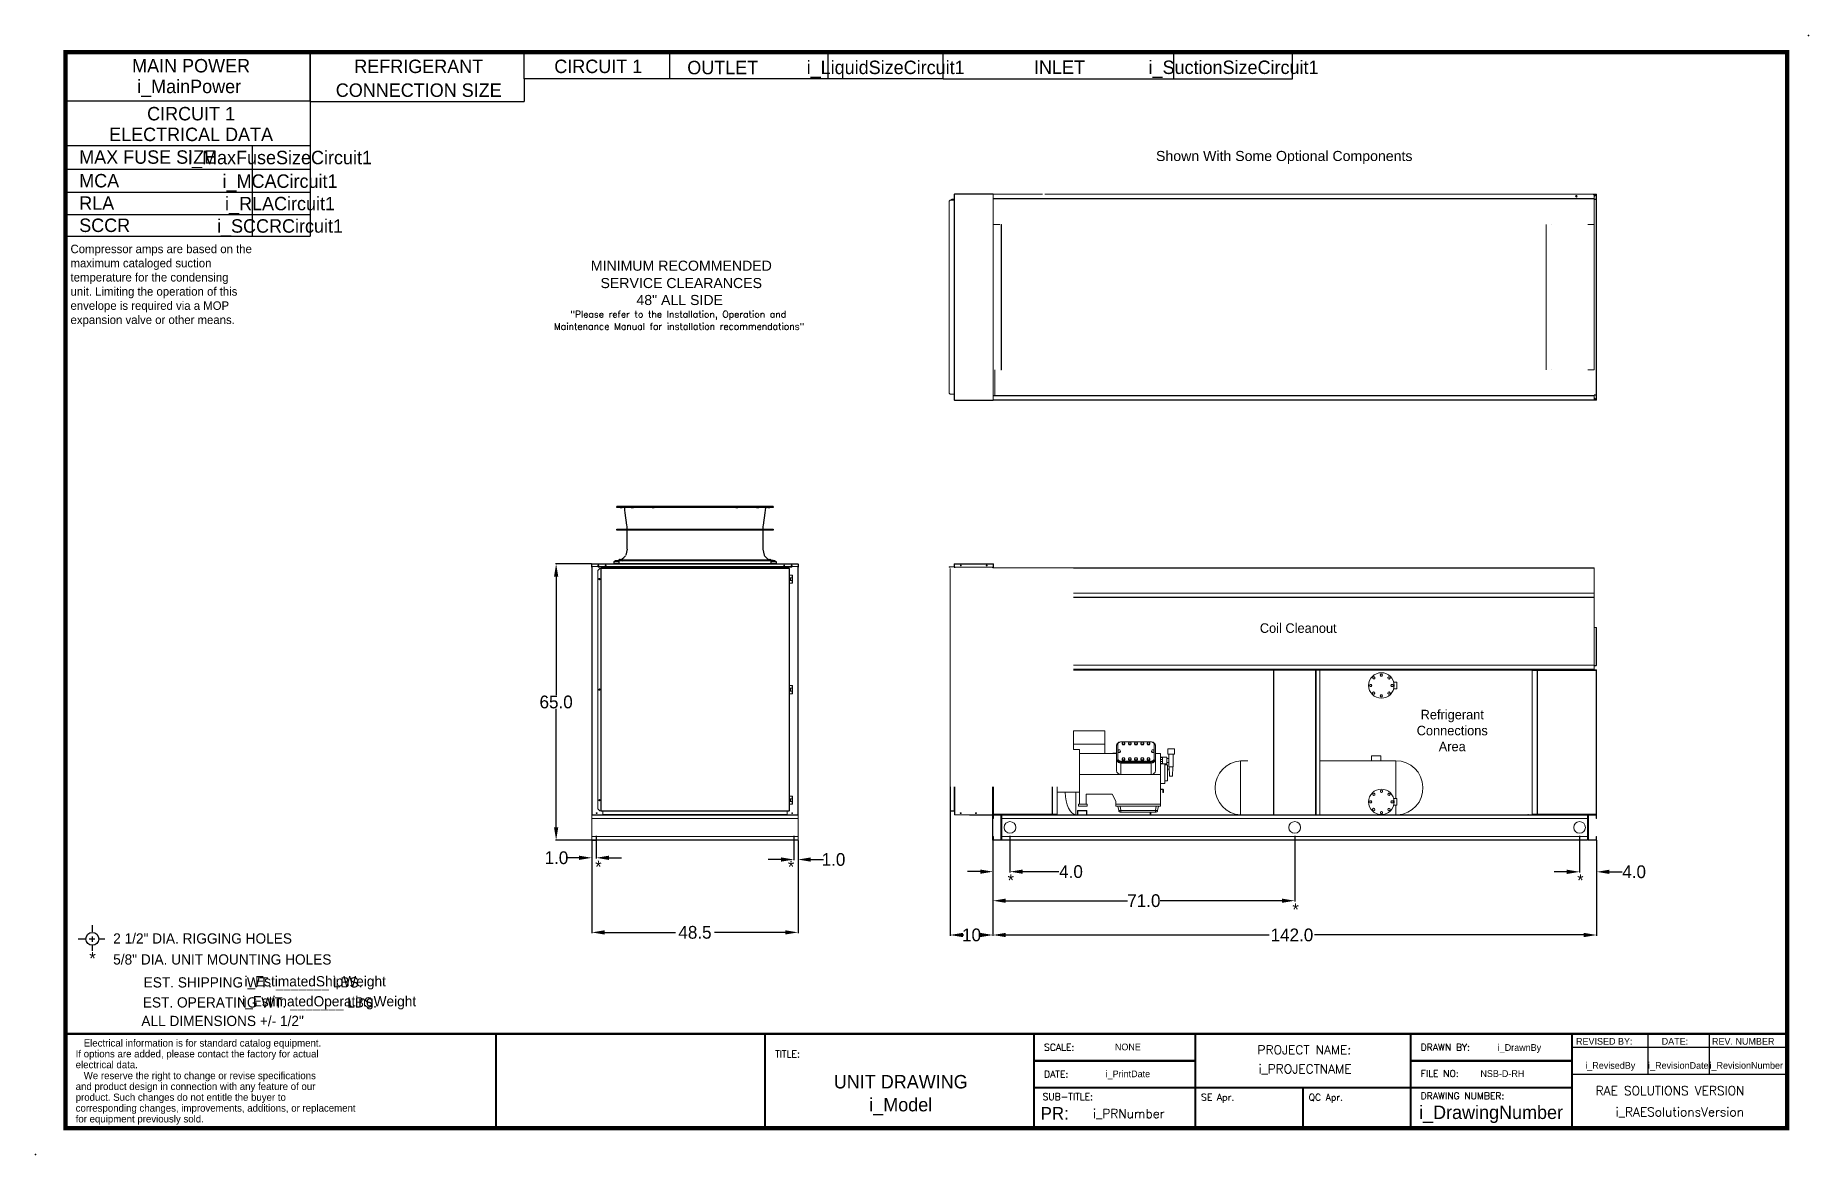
# Model space of a CAD drawing. Header units: inches. Extents: x 2530 to 2947, y -286 to -23.
import ezdxf
from ezdxf.enums import TextEntityAlignment as Align

# ---------------------------------------------------------------- set-up
doc = ezdxf.new("R2010")
doc.units = ezdxf.units.IN
doc.header["$MEASUREMENT"] = 0
doc.header["$PDSIZE"] = -1
for name, color, linetype in [('C1E', 7, 'Continuous'), ('C1RC', 7, 'Continuous'), ('L128', 7, 'Continuous')]:
    doc.layers.add(name, color=color, linetype=linetype)
doc.styles.add('dimentions', font='arial.ttf')
doc.styles.add('SIMPLEX', font='SIMPLEX')
doc.dimstyles.get("Standard").update_dxf_attribs({"dimtxt": 3, "dimasz": 3, "dimexe": 0.18, "dimexo": 0.0625, "dimgap": 0.09, "dimtad": 0, "dimtih": 1, "dimtoh": 1, "dimdec": 1, "dimzin": 0, "dimdsep": 46, "dimtxsty": 'Standard', "dimcen": 0.09, "dimadec": 0, "dimazin": 0, "dimtfac": 1, "dimtdec": 1, "dimtofl": 0, "dimtmove": 0, "dimatfit": 3, "dimfxl": 1, "dimtolj": 1, "dimtzin": 0, "dimarcsym": 0})

msp = doc.modelspace()

# ---------------------------------------------------------------- texts
at = {"color": 7, "lineweight": 25}
for s, height, style, p in [('Shown With Some Optional Components', 2.376, 'dimentions', (2793.99, -52.64)), ('MINIMUM RECOMMENDED', 2.376, 'dimentions', (2661.03, -78.45)), ('SERVICE CLEARANCES', 2.376, 'dimentions', (2663.31, -82.53)), ('48" ALL SIDE ', 2.376, 'dimentions', (2671.76, -86.52)), ('TITLE:', 1.582, 'SIMPLEX', (2704.37, -263.51)), ('SCALE:', 1.582, 'SIMPLEX', (2767.65, -261.93)), ('DRAWN BY:', 1.582, 'SIMPLEX', (2856.25, -261.93)), ('DATE:', 1.582, 'SIMPLEX', (2767.65, -268.26)), ('FILE NO:', 1.582, 'SIMPLEX', (2856.25, -268.11)), ('RAE SOLUTIONS VERSION', 2.1009, 'SIMPLEX', (2897.39, -272.4)), ('SUB-TITLE:', 1.582, 'SIMPLEX', (2767.31, -273.54)), ('SE Apr.', 1.582, 'SIMPLEX', (2804.59, -273.69)), ('QC Apr.', 1.582, 'SIMPLEX', (2829.91, -273.69)), ('DRAWING NUMBER:', 1.582, 'SIMPLEX', (2856.25, -273.35))]:
    msp.add_text(s, height=height, dxfattribs=dict(at, style=style)).set_placement(p)
at = {"color": 7, "lineweight": 25, "style": 'SIMPLEX'}
for s, height, p in [('Maintenance Manual for installation recommendations"', 1.5777, (2681.79, -92.34)), ('"Please refer to the Installation, Operation and', 1.5777, (2681.6, -89.48)), ('PROJECT NAME:', 2.1009, (2828.88, -262.78)), ('i_PROJECTNAME', 2.1009, (2829.04, -267.27)), ('i_RAESolutionsVersion', 2.1009, (2917.21, -277.39)), ('i_PRNumber', 2.101, (2787.59, -277.79))]:
    msp.add_text(s, height=height, dxfattribs=at).set_placement(p, align=Align.CENTER)
at = {"color": 7}
msp.add_text('*', height=2.89, dxfattribs=at).set_placement((2662.05, -220.12))
at = {"color": 7, "text_generation_flag": 2}
for p in [(2708.88, -220.12), (2760.57, -223.31), (2894.57, -223.31), (2827.57, -230.17)]:
    msp.add_text('*', height=2.89, dxfattribs=at).set_placement(p)
at = {"color": 7, "lineweight": 25}
for s, height, p in [('2 1/2" DIA. RIGGING HOLES', 2.4047, (2548.67, -236.74)), ('5/8" DIA. UNIT MOUNTING HOLES', 2.4047, (2548.67, -241.67)), ('If options are added, please contact the factory for actual', 1.6969, (2539.85, -263.52)), ('   Electrical information is for standard catalog equipment.', 1.6969, (2539.85, -260.97)), ('REVISED BY:', 1.582, (2892.79, -260.53)), ('DATE:', 1.582, (2912.94, -260.53)), ('REV. NUMBER', 1.582, (2924.77, -260.53)), ('electrical data.', 1.6969, (2539.85, -266.06)), ('   We reserve the right to change or revise specifications', 1.6969, (2539.85, -268.64)), ('and product design in connection with any feature of our', 1.6969, (2539.85, -271.19)), ('corresponding changes, improvements, additions, or replacement ', 1.6969, (2539.85, -276.28)), ('product. Such changes do not entitle the buyer to', 1.6969, (2539.85, -273.73)), ('for equipment previously sold.', 1.6969, (2539.85, -278.82))]:
    msp.add_text(s, height=height, dxfattribs=at).set_placement(p)
for s, height, p in [('*', 2.96, (2543.82, -241.71)), ('EST. SHIPPING WT. _______ LBS.', 2.4047, (2581.57, -247.07)), ('i_EstimatedShipWeight', 2.4074, (2596.18, -246.81)), ('EST. OPERATING WT. _______ LBS.', 2.4047, (2583.17, -251.78)), ('i_EstimatedOperatingWeight', 2.4047, (2599.48, -251.51)), ('ALL DIMENSIONS +/- 1/2"', 2.4047, (2574.41, -256.14)), ('NONE', 1.582, (2787.37, -261.85)), ('i_DrawnBy', 1.582, (2879.48, -261.98)), ('i_PrintDate', 1.582, (2787.37, -268.18)), ('NSB-D-RH', 1.582, (2875.47, -268.11)), ('i_RevisedBy', 1.582, (2900.85, -266.2)), ('i_RevisionDate', 1.582, (2916.86, -266.2)), ('i_RevisionNumber', 1.582, (2932.84, -266.2)), ('UNIT DRAWING', 3.1641, (2733.94, -270.82)), ('i_Model', 3.164, (2733.94, -276.21)), ('i_DrawingNumber', 3.1641, (2872.8, -278.01))]:
    msp.add_text(s, height=height, dxfattribs=at).set_placement(p, align=Align.CENTER)
msp.add_text('PR:', height=2.966, dxfattribs=at).set_placement((2773.46, -278.16), align=Align.RIGHT)
at = {"color": 7, "insert": (2537.89, -72.32), "char_height": 2, "attachment_point": 1}
msp.add_mtext_dynamic_manual_height_columns(' Compressor amps are based on the \\P maximum cataloged suction \\P temperature for the condensing \\P unit. Limiting the operation of this \\P envelope is required via a MOP \\P expansion valve or other means.', width=65.7633, gutter_width=144.43, heights=[29.63], dxfattribs=at)
at = {"color": 7, "char_height": 2.25, "attachment_point": 8}
for s, insert in [('Coil Cleanout', (2827.44, -163.68)), ('Refrigerant\\PConnections\\PArea', (2863.67, -191.53))]:
    msp.add_mtext(s, dxfattribs=dict(at, insert=insert))
at = {"layer": 'C1E', "color": 7, "lineweight": 25}
for s, height, p in [('MAIN POWER', 3.164, (2567, -31.8)), ('i_MainPower', 3.1641, (2566.54, -36.67)), ('CIRCUIT 1', 3.164, (2567, -43.08)), ('ELECTRICAL DATA', 3.1641, (2567, -47.95)), ('i_MaxFuseSizeCircuit1', 3.1641, (2587.92, -53.4)), ('i_MCACircuit1', 3.1641, (2587.92, -58.95)), ('i_RLACircuit1', 3.1641, (2587.92, -64.23)), ('i_SCCRCircuit1', 3.1641, (2587.92, -69.5))]:
    msp.add_text(s, height=height, dxfattribs=at).set_placement(p, align=Align.CENTER)
for s, height, p in [('MAX FUSE SIZE', 3.1641, (2540.68, -53.29)), ('MCA', 3.164, (2540.68, -58.85)), ('RLA', 3.164, (2540.68, -64.12)), ('SCCR', 3.164, (2540.68, -69.34))]:
    msp.add_text(s, height=height, dxfattribs=at).set_placement(p)
at = {"layer": 'C1RC', "color": 7, "lineweight": 25}
for s, height, p in [('REFRIGERANT', 3.1641, (2620.55, -31.95)), ('CIRCUIT 1', 3.164, (2662.78, -31.95)), ('i_LiquidSizeCircuit1', 3.1641, (2730.39, -32.19)), ('INLET', 3.164, (2771.28, -32.13)), ('i_SuctionSizeCircuit1', 3.1641, (2812.23, -32.17)), ('CONNECTION SIZE', 3.1641, (2620.55, -37.55))]:
    msp.add_text(s, height=height, dxfattribs=at).set_placement(p, align=Align.CENTER)
msp.add_text('OUTLET', height=3.164, dxfattribs=at).set_placement((2683.72, -33.18), align=Align.BOTTOM_LEFT)

# ---------------------------------------------------------------- blocks, each defined once
blk = doc.blocks.new('*D8')
at = {"color": 0, "lineweight": -2}
for p, q in [((2755.63, -212.49), (2755.63, -220)), ((2759.63, -213.49), (2759.63, -220)), ((2752.63, -219.82), (2749.63, -219.82)), ((2762.63, -219.82), (2771.15, -219.82))]:
    blk.add_line(p, q, dxfattribs=at)
at = {"color": 0}
for points in [[(2752.63, -219.32), (2752.63, -220.32), (2755.63, -219.82)], [(2762.63, -219.32), (2762.63, -220.32), (2759.63, -219.82)]]:
    blk.add_solid(points, dxfattribs=at)
at = {"layer": 'Defpoints', "color": 0}
for p in [(2755.63, -212.42), (2759.63, -213.42), (2755.63, -219.82)]:
    blk.add_point(p, dxfattribs=at)
at = {"color": 0, "insert": (2773.99, -219.82), "char_height": 3, "attachment_point": 5}
blk.add_mtext('\\A1;4.0', dxfattribs=at)
blk = doc.blocks.new('*D9')
at = {"color": 0, "lineweight": -2}
for p, q in [((2745.55, -205.58), (2745.55, -234.9)), ((2755.63, -212.49), (2755.63, -234.9)), ((2748.55, -234.72), (2748.75, -234.72)), ((2752.63, -234.72), (2752.43, -234.72))]:
    blk.add_line(p, q, dxfattribs=at)
at = {"color": 0}
for points in [[(2748.55, -234.22), (2748.55, -235.22), (2745.55, -234.72)], [(2752.63, -234.22), (2752.63, -235.22), (2755.63, -234.72)]]:
    blk.add_solid(points, dxfattribs=at)
at = {"layer": 'Defpoints', "color": 0}
for p in [(2745.55, -205.52), (2755.63, -212.42), (2745.55, -234.72)]:
    blk.add_point(p, dxfattribs=at)
at = {"color": 0, "insert": (2750.59, -234.72), "char_height": 3, "attachment_point": 5}
blk.add_mtext('\\A1;10', dxfattribs=at)
blk = doc.blocks.new('*D10')
at = {"color": 0, "lineweight": -2}
for p, q in [((2897.62, -212.38), (2897.62, -220.04)), ((2893.62, -213.49), (2893.62, -220.04)), ((2890.62, -219.86), (2887.62, -219.86)), ((2900.62, -219.86), (2903.62, -219.86))]:
    blk.add_line(p, q, dxfattribs=at)
at = {"color": 0}
for points in [[(2890.62, -219.36), (2890.62, -220.36), (2893.62, -219.86)], [(2900.62, -219.36), (2900.62, -220.36), (2897.62, -219.86)]]:
    blk.add_solid(points, dxfattribs=at)
at = {"layer": 'Defpoints', "color": 0}
for p in [(2897.62, -212.32), (2893.62, -213.42), (2897.62, -219.86)]:
    blk.add_point(p, dxfattribs=at)
at = {"color": 0, "insert": (2906.46, -219.86), "char_height": 3, "attachment_point": 5}
blk.add_mtext('\\A1;4.0', dxfattribs=at)
blk = doc.blocks.new('*D11')
at = {"color": 0, "lineweight": -2}
for p, q in [((2755.63, -216.32), (2755.63, -234.9)), ((2897.62, -216.27), (2897.62, -234.9)), ((2758.63, -234.72), (2820.62, -234.72)), ((2894.62, -234.72), (2831.3, -234.72))]:
    blk.add_line(p, q, dxfattribs=at)
at = {"color": 0}
for points in [[(2758.63, -234.22), (2758.63, -235.22), (2755.63, -234.72)], [(2894.62, -234.22), (2894.62, -235.22), (2897.62, -234.72)]]:
    blk.add_solid(points, dxfattribs=at)
at = {"layer": 'Defpoints', "color": 0}
for p in [(2755.63, -216.26), (2897.62, -216.21), (2897.62, -234.72)]:
    blk.add_point(p, dxfattribs=at)
at = {"color": 0, "insert": (2825.96, -234.72), "char_height": 3, "attachment_point": 5}
blk.add_mtext('\\A1;142.0', dxfattribs=at)
blk = doc.blocks.new('*D3')
at = {"color": 0, "lineweight": -2}
for p, q in [((2661.28, -212.49), (2661.28, -234.29)), ((2709.78, -212.49), (2709.78, -234.29)), ((2664.28, -234.11), (2680.94, -234.11)), ((2706.78, -234.11), (2690.12, -234.11))]:
    blk.add_line(p, q, dxfattribs=at)
at = {"color": 0}
for points in [[(2664.28, -233.61), (2664.28, -234.61), (2661.28, -234.11)], [(2706.78, -233.61), (2706.78, -234.61), (2709.78, -234.11)]]:
    blk.add_solid(points, dxfattribs=at)
at = {"layer": 'Defpoints', "color": 0}
for p in [(2661.28, -212.42), (2709.78, -212.42), (2709.78, -234.11)]:
    blk.add_point(p, dxfattribs=at)
at = {"color": 0, "insert": (2685.53, -234.11), "char_height": 3, "attachment_point": 5}
blk.add_mtext('\\A1;48.5', dxfattribs=at)
blk = doc.blocks.new('*D4')
at = {"color": 0, "lineweight": -2}
for p, q in [((2661.22, -147.42), (2652.69, -147.42)), ((2652.87, -150.42), (2652.87, -178.33)), ((2652.87, -209.42), (2652.87, -181.51)), ((2685.47, -212.42), (2652.69, -212.42))]:
    blk.add_line(p, q, dxfattribs=at)
at = {"color": 0}
for points in [[(2652.37, -150.42), (2653.37, -150.42), (2652.87, -147.42)], [(2652.37, -209.42), (2653.37, -209.42), (2652.87, -212.42)]]:
    blk.add_solid(points, dxfattribs=at)
at = {"layer": 'Defpoints', "color": 0}
for p in [(2652.87, -147.42), (2661.28, -147.42), (2685.53, -212.42)]:
    blk.add_point(p, dxfattribs=at)
at = {"color": 0, "insert": (2652.87, -179.92), "char_height": 3, "attachment_point": 5}
blk.add_mtext('\\A1;65.0', dxfattribs=at)
blk = doc.blocks.new('*D6')
at = {"color": 0, "lineweight": -2}
for p, q in [((2661.28, -212.38), (2661.28, -216.74)), ((2658.28, -216.56), (2655.28, -216.56)), ((2662.28, -213.49), (2662.28, -216.74)), ((2665.28, -216.56), (2668.28, -216.56))]:
    blk.add_line(p, q, dxfattribs=at)
at = {"color": 0}
for points in [[(2658.28, -216.06), (2658.28, -217.06), (2661.28, -216.56)], [(2665.28, -216.06), (2665.28, -217.06), (2662.28, -216.56)]]:
    blk.add_solid(points, dxfattribs=at)
at = {"layer": 'Defpoints', "color": 0}
for p in [(2661.28, -212.32), (2661.28, -216.56), (2662.28, -213.42)]:
    blk.add_point(p, dxfattribs=at)
at = {"color": 0, "insert": (2652.94, -216.56), "char_height": 3, "attachment_point": 5}
blk.add_mtext('\\A1;1.0', dxfattribs=at)
blk = doc.blocks.new('*D7')
at = {"color": 0, "lineweight": -2}
for p, q in [((2709.78, -212.55), (2709.78, -217.15)), ((2708.78, -213.49), (2708.78, -217.15)), ((2705.78, -216.97), (2702.78, -216.97)), ((2712.78, -216.97), (2715.78, -216.97))]:
    blk.add_line(p, q, dxfattribs=at)
at = {"color": 0}
for points in [[(2705.78, -216.47), (2705.78, -217.47), (2708.78, -216.97)], [(2712.78, -216.47), (2712.78, -217.47), (2709.78, -216.97)]]:
    blk.add_solid(points, dxfattribs=at)
at = {"layer": 'Defpoints', "color": 0}
for p in [(2709.78, -212.49), (2708.78, -213.42), (2709.78, -216.97)]:
    blk.add_point(p, dxfattribs=at)
at = {"color": 0, "insert": (2718.12, -216.97), "char_height": 3, "attachment_point": 5}
blk.add_mtext('\\A1;1.0', dxfattribs=at)
blk = doc.blocks.new('*D2')
at = {"color": 0, "lineweight": -2}
for p, q in [((2755.63, -212.49), (2755.63, -226.84)), ((2826.62, -213.49), (2826.62, -226.84)), ((2758.63, -226.66), (2787.29, -226.66)), ((2823.62, -226.66), (2794.97, -226.66))]:
    blk.add_line(p, q, dxfattribs=at)
at = {"color": 0}
for points in [[(2758.63, -226.16), (2758.63, -227.16), (2755.63, -226.66)], [(2823.62, -226.16), (2823.62, -227.16), (2826.62, -226.66)]]:
    blk.add_solid(points, dxfattribs=at)
at = {"layer": 'Defpoints', "color": 0}
for p in [(2755.63, -212.42), (2826.62, -213.42), (2826.62, -226.66)]:
    blk.add_point(p, dxfattribs=at)
at = {"color": 0, "insert": (2791.13, -226.66), "char_height": 3, "attachment_point": 5}
blk.add_mtext('\\A1;71.0', dxfattribs=at)

# ---------------------------------------------------------------- dimensions: what is measured, and where the dimension line sits
at = {"color": 7}
dim = msp.add_linear_dim(base=(2652.87, -147.42), p1=(2685.53, -212.42), p2=(2661.28, -147.42), angle=90, dimstyle='Standard', override={"dimrnd": 0}, dxfattribs=at)
dim.commit()
dim.dimension.update_dxf_attribs({"geometry": '*D4', "text_midpoint": (2652.87, -179.92)})
dim = msp.add_linear_dim(base=(2745.55, -234.72), p1=(2755.63, -212.42), p2=(2745.55, -205.52), text='10', dimstyle='Standard', dxfattribs=at)
dim.commit()
dim.dimension.update_dxf_attribs({"geometry": '*D9', "text_midpoint": (2750.59, -234.72)})
for base, p1, p2, picture, middle in [((2661.28, -216.56), (2662.28, -213.42), (2661.28, -212.32), '*D6', (2652.94, -216.56)), ((2709.78, -234.11), (2661.28, -212.42), (2709.78, -212.42), '*D3', (2685.53, -234.11)), ((2709.78, -216.97), (2708.78, -213.42), (2709.78, -212.49), '*D7', (2718.12, -216.97)), ((2897.62, -219.86), (2893.62, -213.42), (2897.62, -212.32), '*D10', (2906.46, -219.86))]:
    dim = msp.add_linear_dim(base=base, p1=p1, p2=p2, dimstyle='Standard', dxfattribs=at)
    dim.commit()
    dim.dimension.update_dxf_attribs({"geometry": picture, "text_midpoint": middle})
for base, p1, p2, picture, middle in [((2755.63, -219.82), (2759.63, -213.42), (2755.63, -212.42), '*D8', (2773.99, -219.82)), ((2897.62, -234.72), (2755.63, -216.26), (2897.62, -216.21), '*D11', (2825.96, -234.72))]:
    dim = msp.add_linear_dim(base=base, p1=p1, p2=p2, dimstyle='Standard', dxfattribs=at)
    dim.commit()
    dim.dimension.update_dxf_attribs({"geometry": picture, "text_midpoint": middle, "dimtype": 160})
dim = msp.add_linear_dim(base=(2826.62, -226.66), p1=(2755.63, -212.42), p2=(2826.62, -213.42), angle=180, dimstyle='Standard', dxfattribs=at)
dim.commit()
dim.dimension.update_dxf_attribs({"geometry": '*D2', "text_midpoint": (2791.13, -226.66)})

# ---------------------------------------------------------------- linework, layer by layer
at = {"color": 7, "lineweight": 25}
for p, q in [((2942.47, -280.13), (2942.47, -27)), ((2543.76, -232.39), (2543.76, -233.99)), ((2540.45, -235.63), (2542.07, -235.63)), ((2543, -235.63), (2544.37, -235.63)), ((2543.76, -235.11), (2543.76, -236.32)), ((2543.76, -237.18), (2543.76, -238.44)), ((2545.3, -235.63), (2546.68, -235.63)), ((2638.72, -280.13), (2638.72, -257.98)), ((2702, -280.13), (2702, -257.98)), ((2765.28, -257.98), (2891.84, -257.98)), ((2765.28, -280.13), (2765.28, -257.98)), ((2803.25, -257.98), (2803.25, -280.13)), ((2853.87, -257.98), (2853.87, -270.63)), ((2891.84, -257.98), (2891.84, -280.13)), ((2891.84, -257.98), (2942.47, -257.98)), ((2891.84, -257.98), (2891.84, -261.14)), ((2909.71, -257.98), (2909.71, -267.47)), ((2924.09, -257.98), (2924.09, -267.47)), ((2891.84, -261.14), (2942.47, -261.14)), ((2803.25, -264.31), (2765.28, -264.31)), ((2853.87, -264.31), (2891.84, -264.31)), ((2853.87, -270.63), (2853.87, -264.31)), ((2891.84, -270.63), (2765.28, -270.63)), ((2828.56, -270.63), (2828.56, -280.13)), ((2853.87, -270.63), (2853.87, -280.13)), ((2891.84, -267.47), (2942.47, -267.47))]:
    msp.add_line(p, q, dxfattribs=at)
at = {"color": 7, "linetype": 'Continuous', "lineweight": 25}
for p, q in [((2667.14, -134.15), (2667.14, -133.92)), ((2698.56, -133.92), (2667.14, -133.92)), ((2667.79, -134.15), (2667.14, -134.15)), ((2698.56, -134.15), (2667.14, -134.15)), ((2668.84, -134.16), (2668.6, -134.16)), ((2669.06, -134.76), (2669, -134.3)), ((2669.13, -135.39), (2669.04, -134.76)), ((2669.54, -138.34), (2669.13, -135.39)), ((2703.95, -133.92), (2698.56, -133.92)), ((2703.95, -134.15), (2698.56, -134.15)), ((2701.96, -135.39), (2701.55, -138.34)), ((2702.05, -134.76), (2701.96, -135.39)), ((2702.09, -134.3), (2702.03, -134.76)), ((2702.49, -134.16), (2702.25, -134.16)), ((2703.95, -134.15), (2703.3, -134.15)), ((2703.95, -133.92), (2703.95, -134.15)), ((2667.14, -139.25), (2701.51, -139.22)), ((2667.14, -139.46), (2667.14, -139.25)), ((2701.51, -139.48), (2667.14, -139.46)), ((2669.58, -139.22), (2669.58, -138.89)), ((2669.58, -143.94), (2669.58, -139.48)), ((2701.51, -138.89), (2701.51, -139.22)), ((2701.51, -139.22), (2703.95, -139.25)), ((2703.95, -139.46), (2701.51, -139.48)), ((2701.51, -139.48), (2701.51, -143.94)), ((2703.95, -139.25), (2703.95, -139.46)), ((2668.74, -146.01), (2669.21, -145.55)), ((2669.58, -143.94), (2669.25, -145.38)), ((2701.51, -143.94), (2701.84, -145.38)), ((2701.84, -145.38), (2701.88, -145.55)), ((2701.88, -145.55), (2702.35, -146.01)), ((2666.45, -146.83), (2666.45, -147.42)), ((2666.45, -146.83), (2667.63, -146.83)), ((2667.63, -147.42), (2666.45, -147.42)), ((2666.74, -146.6), (2666.82, -146.6)), ((2666.74, -146.78), (2666.74, -146.61)), ((2666.76, -146.78), (2666.76, -146.61)), ((2666.82, -146.6), (2667.47, -146.59)), ((2667.47, -146.61), (2667.47, -146.53)), ((2667.47, -146.53), (2668.21, -146.53)), ((2667.47, -146.61), (2667.48, -146.61)), ((2667.48, -146.61), (2667.54, -146.61)), ((2667.63, -146.83), (2667.63, -147.42)), ((2703.46, -147.42), (2667.63, -147.42)), ((2667.67, -146.53), (2667.67, -146.49)), ((2667.67, -146.49), (2668.07, -146.49)), ((2667.83, -146.4), (2667.83, -146.4)), ((2668.07, -146.49), (2668.14, -146.49)), ((2668.42, -146.34), (2668.14, -146.49)), ((2668.14, -146.49), (2668.14, -146.53)), ((2668.21, -146.53), (2668.34, -146.53)), ((2668.34, -146.53), (2668.34, -146.6)), ((2702.75, -146.56), (2668.34, -146.56)), ((2668.34, -146.59), (2702.75, -146.59)), ((2668.76, -146.01), (2668.42, -146.34)), ((2668.51, -146.83), (2668.51, -146.83)), ((2702.67, -146.34), (2702.33, -146.01)), ((2702.95, -146.49), (2702.67, -146.34)), ((2702.75, -146.6), (2702.75, -146.53)), ((2702.75, -146.53), (2703.49, -146.53)), ((2702.95, -146.53), (2702.95, -146.49)), ((2702.95, -146.49), (2703.35, -146.49)), ((2703.09, -146.41), (2703.09, -146.4)), ((2703.1, -146.4), (2703.1, -146.41)), ((2703.15, -146.41), (2703.15, -146.4)), ((2703.17, -146.4), (2703.17, -146.41)), ((2703.25, -146.41), (2703.25, -146.4)), ((2703.28, -146.41), (2703.27, -146.4)), ((2703.27, -146.4), (2703.27, -146.41)), ((2703.28, -146.41), (2703.28, -146.4)), ((2703.28, -146.4), (2703.28, -146.4)), ((2703.28, -146.4), (2703.28, -146.41)), ((2703.35, -146.49), (2703.42, -146.49)), ((2703.42, -146.49), (2703.42, -146.53)), ((2703.46, -147.42), (2703.46, -146.83)), ((2703.46, -146.83), (2704.64, -146.83)), ((2704.64, -147.42), (2703.46, -147.42)), ((2703.49, -146.53), (2703.62, -146.53)), ((2703.55, -146.61), (2703.61, -146.61)), ((2703.61, -146.61), (2703.61, -146.61)), ((2703.62, -146.53), (2703.62, -146.61)), ((2703.62, -146.59), (2704.27, -146.6)), ((2704.27, -146.6), (2704.35, -146.6)), ((2704.33, -146.78), (2704.33, -146.61)), ((2704.35, -146.6), (2704.35, -146.61)), ((2704.35, -146.61), (2704.35, -146.78)), ((2704.64, -146.83), (2704.64, -147.42))]:
    msp.add_line(p, q, dxfattribs=at)
at = {"color": 7, "linetype": 'Continuous', "lineweight": 15}
for p, q in [((2661.28, -147.5), (2661.2, -147.5)), ((2661.2, -147.5), (2661.2, -148.17)), ((2661.2, -148.17), (2661.28, -148.17)), ((2709.78, -147.42), (2661.28, -147.42)), ((2661.28, -147.5), (2661.28, -147.42)), ((2709.78, -147.5), (2661.28, -147.5)), ((2661.28, -148.04), (2661.28, -147.5)), ((2661.28, -147.5), (2661.28, -148.17)), ((2662.72, -148.04), (2661.28, -148.04)), ((2661.28, -148.04), (2661.28, -206.42)), ((2661.36, -148.04), (2661.36, -206.42)), ((2663.18, -148.48), (2662.68, -148.98)), ((2662.68, -205.02), (2662.68, -148.98)), ((2662.72, -148.04), (2662.72, -148.08)), ((2662.72, -148.04), (2708.34, -148.04)), ((2662.72, -148.04), (2662.72, -148.04)), ((2708.34, -148.04), (2662.72, -148.04)), ((2662.72, -148.08), (2662.72, -148.15)), ((2662.97, -148.09), (2662.72, -148.08)), ((2662.97, -148.16), (2662.72, -148.15)), ((2662.97, -148.09), (2662.97, -148.16)), ((2662.97, -148.09), (2708.09, -148.09)), ((2662.97, -148.16), (2708.09, -148.16)), ((2663.18, -148.48), (2663.42, -148.48)), ((2663.49, -148.48), (2663.42, -148.48)), ((2663.42, -148.48), (2663.42, -205.52)), ((2663.42, -205.52), (2663.42, -148.48)), ((2663.42, -148.48), (2663.42, -148.48)), ((2707.68, -148.41), (2663.49, -148.41)), ((2663.49, -148.41), (2663.49, -148.48)), ((2707.68, -148.48), (2663.49, -148.48)), ((2663.49, -148.48), (2663.49, -205.52)), ((2663.83, -148.16), (2663.83, -148.41)), ((2707.23, -148.41), (2707.23, -148.16)), ((2707.68, -148.48), (2707.68, -148.41)), ((2707.68, -148.48), (2707.68, -205.52)), ((2707.76, -148.48), (2707.68, -148.48)), ((2707.76, -148.48), (2707.76, -205.52)), ((2708.36, -150.03), (2707.76, -150.03)), ((2708.34, -148.08), (2708.09, -148.09)), ((2708.09, -148.09), (2708.09, -148.16)), ((2708.34, -148.15), (2708.09, -148.16)), ((2708.34, -148.08), (2708.34, -148.04)), ((2708.34, -148.04), (2708.34, -148.04)), ((2709.78, -148.04), (2708.34, -148.04)), ((2708.34, -148.08), (2708.34, -148.15)), ((2708.36, -150.03), (2708.36, -150.66)), ((2708.48, -150.03), (2708.36, -150.03)), ((2708.48, -150.66), (2708.48, -150.03)), ((2709.7, -206.42), (2709.7, -148.04)), ((2709.78, -147.5), (2709.78, -147.42)), ((2709.78, -148.04), (2709.78, -147.5)), ((2709.78, -148.17), (2709.78, -147.5)), ((2709.78, -147.5), (2709.86, -147.5)), ((2709.78, -148.04), (2709.78, -206.42)), ((2709.86, -148.17), (2709.78, -148.17)), ((2709.86, -148.17), (2709.86, -147.5)), ((2708.36, -150.66), (2707.76, -150.66)), ((2708.36, -151.34), (2707.76, -151.34)), ((2708.36, -151.97), (2707.76, -151.97)), ((2707.85, -150.69), (2707.85, -151.32)), ((2707.98, -150.69), (2707.85, -150.69)), ((2707.85, -151.32), (2707.98, -151.32)), ((2707.98, -151.32), (2707.98, -150.69)), ((2708.36, -150.69), (2707.98, -150.69)), ((2707.98, -151.32), (2708.36, -151.32)), ((2708.01, -150.69), (2708.01, -150.66)), ((2708.01, -151.34), (2708.01, -151.32)), ((2708.32, -150.66), (2708.32, -150.69)), ((2708.32, -151.32), (2708.32, -151.34)), ((2708.36, -150.66), (2708.48, -150.66)), ((2708.36, -150.69), (2708.36, -151.32)), ((2708.48, -150.69), (2708.36, -150.69)), ((2708.36, -151.32), (2708.48, -151.32)), ((2708.36, -151.34), (2708.36, -151.97)), ((2708.48, -151.34), (2708.36, -151.34)), ((2708.36, -151.97), (2708.48, -151.97)), ((2708.48, -151.32), (2708.48, -150.69)), ((2708.48, -151.97), (2708.48, -151.34)), ((2708.36, -176.03), (2707.76, -176.03)), ((2708.36, -176.66), (2707.76, -176.66)), ((2708.36, -177.34), (2707.76, -177.34)), ((2708.36, -177.97), (2707.76, -177.97)), ((2707.85, -176.69), (2707.85, -177.32)), ((2707.98, -176.69), (2707.85, -176.69)), ((2707.85, -177.32), (2707.98, -177.32)), ((2707.98, -177.32), (2707.98, -176.69)), ((2708.36, -176.69), (2707.98, -176.69)), ((2707.98, -177.32), (2708.36, -177.32)), ((2708.01, -176.69), (2708.01, -176.66)), ((2708.01, -177.34), (2708.01, -177.32)), ((2708.32, -176.66), (2708.32, -176.69)), ((2708.32, -177.32), (2708.32, -177.34)), ((2708.36, -176.03), (2708.36, -176.66)), ((2708.48, -176.03), (2708.36, -176.03)), ((2708.36, -176.66), (2708.48, -176.66)), ((2708.36, -176.69), (2708.36, -177.32)), ((2708.48, -176.69), (2708.36, -176.69)), ((2708.36, -177.32), (2708.48, -177.32)), ((2708.36, -177.34), (2708.36, -177.97)), ((2708.48, -177.34), (2708.36, -177.34)), ((2708.36, -177.97), (2708.48, -177.97)), ((2708.48, -176.66), (2708.48, -176.03)), ((2708.48, -177.32), (2708.48, -176.69)), ((2708.48, -177.97), (2708.48, -177.34)), ((2849.91, -175.23), (2850.67, -175.23)), ((2850.67, -176.8), (2849.91, -176.8)), ((2850.67, -175.23), (2850.67, -176.8)), ((2708.36, -202.03), (2707.76, -202.03)), ((2708.36, -202.66), (2707.76, -202.66)), ((2708.36, -203.34), (2707.76, -203.34)), ((2708.36, -203.97), (2707.76, -203.97)), ((2707.85, -202.69), (2707.85, -203.32)), ((2707.98, -202.69), (2707.85, -202.69)), ((2707.85, -203.32), (2707.98, -203.32)), ((2707.98, -203.32), (2707.98, -202.69)), ((2708.36, -202.69), (2707.98, -202.69)), ((2707.98, -203.32), (2708.36, -203.32)), ((2708.01, -202.69), (2708.01, -202.66)), ((2708.01, -203.34), (2708.01, -203.32)), ((2708.32, -202.66), (2708.32, -202.69)), ((2708.32, -203.32), (2708.32, -203.34)), ((2708.36, -202.03), (2708.36, -202.66)), ((2708.48, -202.03), (2708.36, -202.03)), ((2708.36, -202.66), (2708.48, -202.66)), ((2708.36, -202.69), (2708.36, -203.32)), ((2708.48, -202.69), (2708.36, -202.69)), ((2708.36, -203.32), (2708.48, -203.32)), ((2708.36, -203.34), (2708.36, -203.97)), ((2708.48, -203.34), (2708.36, -203.34)), ((2708.36, -203.97), (2708.48, -203.97)), ((2708.48, -202.66), (2708.48, -202.03)), ((2708.48, -203.32), (2708.48, -202.69)), ((2708.48, -203.97), (2708.48, -203.34)), ((2849.91, -202.63), (2850.67, -202.63)), ((2850.67, -204.19), (2849.91, -204.19)), ((2850.67, -202.63), (2850.67, -204.19)), ((2661.36, -206.42), (2661.28, -206.42)), ((2661.28, -206.42), (2661.28, -206.53)), ((2661.28, -206.53), (2661.28, -207.3)), ((2709.78, -206.53), (2661.28, -206.53)), ((2709.78, -207.3), (2661.28, -207.3)), ((2661.28, -211.55), (2661.28, -207.3)), ((2663.83, -206.42), (2661.36, -206.42)), ((2662.68, -205.02), (2663.18, -205.52)), ((2663.42, -205.52), (2663.18, -205.52)), ((2663.49, -205.52), (2663.42, -205.52)), ((2663.42, -205.52), (2663.42, -205.52)), ((2707.68, -205.52), (2663.49, -205.52)), ((2663.49, -205.52), (2663.49, -205.59)), ((2663.49, -205.59), (2707.68, -205.59)), ((2663.83, -205.59), (2663.83, -206.42)), ((2707.23, -206.35), (2663.83, -206.35)), ((2707.23, -206.42), (2663.83, -206.42)), ((2707.23, -206.42), (2707.23, -205.59)), ((2709.7, -206.42), (2707.23, -206.42)), ((2707.76, -205.52), (2707.68, -205.52)), ((2707.68, -205.59), (2707.68, -205.52)), ((2709.78, -206.42), (2709.7, -206.42)), ((2709.78, -206.42), (2709.78, -206.53)), ((2709.78, -206.53), (2709.78, -207.3)), ((2709.78, -211.55), (2709.78, -207.3)), ((2709.78, -211.55), (2661.28, -211.55)), ((2661.28, -211.55), (2661.28, -212.32)), ((2661.28, -212.32), (2661.28, -212.42)), ((2709.78, -212.32), (2661.28, -212.32)), ((2709.78, -212.42), (2661.28, -212.42)), ((2671.28, -212.42), (2661.28, -212.42)), ((2709.78, -211.55), (2709.78, -212.32)), ((2709.78, -212.32), (2709.78, -212.42))]:
    msp.add_line(p, q, dxfattribs=at)
at = {"color": 7}
for p, q in [((2661.28, -212.42), (2662.28, -212.42)), ((2662.28, -211.42), (2662.28, -213.42)), ((2708.78, -211.42), (2708.78, -213.42)), ((2759.63, -211.42), (2759.63, -213.42)), ((2759.63, -211.42), (2759.63, -213.42)), ((2826.62, -211.42), (2826.62, -213.42)), ((2893.62, -211.42), (2893.62, -213.42)), ((2893.62, -211.42), (2893.62, -213.42))]:
    msp.add_line(p, q, dxfattribs=at)
at = {"color": 7, "lineweight": 25}
for points, const_width in [([(2537.47, -280.13), (2942.47, -280.13), (2942.47, -27), (2537.47, -27), (2537.47, -280.13)], 1.01), ([(2639.32, -257.98), (2537.47, -257.98)], 0.506), ([(2942.47, -257.98), (2638.72, -257.98), (2638.72, -280.13)], 0.506), ([(2702, -257.98), (2702, -280.13)], 0.506), ([(2765.28, -257.98), (2765.28, -280.13)], 0.506), ([(2803.25, -257.98), (2803.25, -280.13)], 0.506), ([(2853.87, -257.98), (2853.87, -280.13)], 0.506), ([(2891.84, -280.13), (2891.84, -257.98), (2942.47, -257.98)], 0.506), ([(2803.25, -264.31), (2765.28, -264.31)], 0.506), ([(2891.84, -264.31), (2853.87, -264.31), (2853.87, -280.13)], 0.506), ([(2891.84, -270.63), (2765.28, -270.63)], 0.506), ([(2828.56, -270.63), (2828.56, -280.13)], 0.506)]:
    msp.add_lwpolyline(points, dxfattribs=dict(at, const_width=const_width))
at = {"color": 7, "linetype": 'Continuous', "lineweight": 15}
for points in [[(2845.43, -174.42), (2845.5, -174.15), (2845.3, -173.95), (2845.03, -174.02), (2844.96, -174.29), (2845.16, -174.49)], [(2846.71, -173.57), (2846.85, -173.82), (2847.13, -173.82), (2847.27, -173.57), (2847.13, -173.33), (2846.85, -173.33)], [(2848.6, -174.43), (2848.87, -174.5), (2849.07, -174.3), (2849, -174.03), (2848.73, -173.96), (2848.53, -174.16)], [(2844.77, -176), (2844.63, -175.76), (2844.35, -175.76), (2844.21, -176), (2844.35, -176.25), (2844.63, -176.25)], [(2845.42, -177.59), (2845.15, -177.52), (2844.95, -177.72), (2845.03, -177.99), (2845.3, -178.06), (2845.49, -177.86)], [(2846.71, -178.45), (2846.85, -178.21), (2847.13, -178.21), (2847.27, -178.45), (2847.13, -178.69), (2846.85, -178.69)], [(2848.59, -177.6), (2848.52, -177.87), (2848.72, -178.07), (2848.99, -178), (2849.06, -177.73), (2848.86, -177.53)], [(2849.26, -176.02), (2849.4, -176.26), (2849.68, -176.26), (2849.82, -176.02), (2849.68, -175.77), (2849.4, -175.77)], [(2844.77, -203.4), (2844.63, -203.16), (2844.35, -203.16), (2844.21, -203.4), (2844.35, -203.65), (2844.63, -203.65)], [(2845.43, -201.82), (2845.5, -201.55), (2845.3, -201.35), (2845.03, -201.42), (2844.96, -201.69), (2845.16, -201.89)], [(2848.6, -201.83), (2848.87, -201.9), (2849.07, -201.7), (2849, -201.43), (2848.73, -201.36), (2848.53, -201.56)], [(2849.26, -203.42), (2849.4, -203.66), (2849.68, -203.66), (2849.82, -203.42), (2849.68, -203.17), (2849.4, -203.17)], [(2845.42, -204.99), (2845.15, -204.92), (2844.95, -205.12), (2845.03, -205.39), (2845.3, -205.46), (2845.49, -205.26)], [(2848.59, -205), (2848.52, -205.27), (2848.72, -205.47), (2848.99, -205.4), (2849.06, -205.13), (2848.86, -204.93)]]:
    msp.add_lwpolyline(points, close=True, dxfattribs=at)
for centre, radius in [((2662.78, -147.8), 0.0995), ((2664.53, -147.8), 0.0995), ((2706.53, -147.8), 0.0995), ((2708.28, -147.8), 0.0995), ((2663.04, -151), 0.156), ((2847.01, -176.01), 3), ((2663.04, -177), 0.156), ((2663.04, -203), 0.156), ((2847.01, -203.41), 3), ((2662.41, -206.05), 0.0995), ((2708.41, -206.05), 0.0995)]:
    msp.add_circle(centre, radius, dxfattribs=at)
at = {"color": 7, "lineweight": 25}
msp.add_circle((2543.76, -235.63), 1.52, dxfattribs=at)
at = {"color": 7, "linetype": 'Continuous', "lineweight": 25}
for centre, radius, start, end in [((2665.64, -138.89), 3.94, 0, 8.0002), ((2705.45, -138.89), 3.94, 171.9998, 180), ((2667.9, -146.7), 0.316, 111.9486, 137.4745), ((2667.9, -146.7), 0.316, 42.5255, 68.0156), ((2704.29, -146.78), 0.0591, 270, 359)]:
    msp.add_arc(centre, radius, start, end, dxfattribs=at)
at = {"color": 7, "linetype": 'Continuous', "lineweight": 15}
for centre, radius, start, end in [((2661.28, -147.5), 0.0757, 90, 180), ((2661.28, -147.5), 0.001, 90, 180), ((2709.78, -147.5), 0.0757, 0, 90), ((2709.78, -147.5), 0.001, 0, 90)]:
    msp.add_arc(centre, radius, start, end, dxfattribs=at)
at = {"color": 7, "linetype": 'Continuous', "lineweight": 25}
for points, knots in [([(2668.6, -134.16), (2668.56, -134.16), (2668.46, -134.16), (2668.33, -134.16), (2668.2, -134.16), (2668.09, -134.16), (2667.99, -134.16), (2667.9, -134.16), (2667.84, -134.16), (2667.8, -134.15), (2667.79, -134.15), (2667.79, -134.15), (2667.79, -134.15)], [0, 0, 0, 0, 0.107042, 0.217187, 0.324229, 0.434374, 0.541414, 0.651557, 0.758592, 0.868733, 0.975764, 1, 1, 1, 1]), ([(2667.91, -134.15), (2667.92, -134.15), (2667.92, -134.15), (2667.97, -134.15), (2668.03, -134.15), (2668.11, -134.16), (2668.2, -134.16), (2668.28, -134.16), (2668.35, -134.16), (2668.4, -134.16), (2668.42, -134.16), (2668.43, -134.16), (2668.42, -134.16), (2668.37, -134.16), (2668.31, -134.16), (2668.23, -134.16), (2668.14, -134.15), (2668.05, -134.15), (2667.98, -134.15), (2667.93, -134.15), (2667.91, -134.15), (2667.91, -134.15), (2667.91, -134.15)], [0, 0, 0, 0, 0.053685, 0.107368, 0.161055, 0.214742, 0.268432, 0.322121, 0.375809, 0.429494, 0.483179, 0.5, 0.553685, 0.607369, 0.661055, 0.714742, 0.768431, 0.822121, 0.875809, 0.929494, 0.983179, 1, 1, 1, 1]), ([(2668.84, -134.16), (2668.86, -134.17), (2668.89, -134.17), (2668.94, -134.2), (2668.98, -134.24), (2668.99, -134.27), (2668.99, -134.3), (2669, -134.3)], [0, 0, 0, 0, 0.237768, 0.475541, 0.713069, 0.950081, 1, 1, 1, 1]), ([(2670.58, -134.15), (2670.57, -134.15), (2670.55, -134.15), (2670.56, -134.15), (2670.6, -134.15), (2670.66, -134.16), (2670.74, -134.16), (2670.83, -134.16), (2670.92, -134.16), (2670.99, -134.16), (2671.03, -134.16), (2671.06, -134.16), (2671.07, -134.16), (2671.06, -134.16), (2671.03, -134.16), (2670.96, -134.16), (2670.89, -134.15), (2670.8, -134.15), (2670.71, -134.15), (2670.64, -134.15), (2670.6, -134.15), (2670.58, -134.15), (2670.58, -134.15)], [0, 0, 0, 0, 0.053684, 0.107369, 0.161054, 0.214742, 0.268431, 0.32212, 0.375808, 0.429494, 0.483178, 0.5, 0.553684, 0.607369, 0.661055, 0.714742, 0.768431, 0.82212, 0.875808, 0.929494, 0.983179, 1, 1, 1, 1]), ([(2675.52, -134.15), (2675.5, -134.15), (2675.47, -134.15), (2675.44, -134.15), (2675.45, -134.15), (2675.48, -134.16), (2675.54, -134.16), (2675.62, -134.16), (2675.7, -134.16), (2675.79, -134.16), (2675.85, -134.16), (2675.9, -134.16), (2675.94, -134.16), (2675.96, -134.16), (2675.96, -134.16), (2675.92, -134.16), (2675.86, -134.15), (2675.79, -134.15), (2675.7, -134.15), (2675.61, -134.15), (2675.56, -134.15), (2675.53, -134.15), (2675.52, -134.15)], [0, 0, 0, 0, 0.053685, 0.107369, 0.161054, 0.214742, 0.268431, 0.32212, 0.375808, 0.429494, 0.483179, 0.5, 0.553684, 0.607369, 0.661054, 0.714742, 0.768431, 0.82212, 0.875808, 0.929494, 0.983179, 1, 1, 1, 1]), ([(2695.49, -134.15), (2695.46, -134.15), (2695.4, -134.15), (2695.32, -134.15), (2695.24, -134.15), (2695.17, -134.16), (2695.14, -134.16), (2695.13, -134.16), (2695.15, -134.16), (2695.19, -134.16), (2695.25, -134.16), (2695.31, -134.16), (2695.37, -134.16), (2695.46, -134.16), (2695.54, -134.16), (2695.6, -134.16), (2695.64, -134.15), (2695.65, -134.15), (2695.63, -134.15), (2695.58, -134.15), (2695.53, -134.15), (2695.49, -134.15), (2695.49, -134.15)], [0, 0, 0, 0, 0.053684, 0.107369, 0.161054, 0.214742, 0.268431, 0.32212, 0.375808, 0.429494, 0.483178, 0.5, 0.553684, 0.607369, 0.661055, 0.714742, 0.768431, 0.82212, 0.875808, 0.929494, 0.983179, 1, 1, 1, 1]), ([(2700.46, -134.15), (2700.43, -134.15), (2700.39, -134.15), (2700.3, -134.15), (2700.22, -134.15), (2700.14, -134.16), (2700.07, -134.16), (2700.03, -134.16), (2700.02, -134.16), (2700.03, -134.16), (2700.06, -134.16), (2700.11, -134.16), (2700.16, -134.16), (2700.25, -134.16), (2700.33, -134.16), (2700.42, -134.16), (2700.48, -134.15), (2700.52, -134.15), (2700.54, -134.15), (2700.52, -134.15), (2700.49, -134.15), (2700.46, -134.15), (2700.46, -134.15)], [0, 0, 0, 0, 0.053685, 0.107369, 0.161054, 0.214742, 0.268431, 0.32212, 0.375808, 0.429494, 0.483179, 0.5, 0.553684, 0.607369, 0.661054, 0.714742, 0.768431, 0.82212, 0.875808, 0.929494, 0.983179, 1, 1, 1, 1]), ([(2702.09, -134.3), (2702.1, -134.28), (2702.11, -134.25), (2702.14, -134.2), (2702.19, -134.17), (2702.22, -134.16), (2702.25, -134.16), (2702.25, -134.16)], [0, 0, 0, 0, 0.236553, 0.473094, 0.709954, 0.947343, 1, 1, 1, 1]), ([(2703.3, -134.15), (2703.3, -134.15), (2703.3, -134.15), (2703.27, -134.16), (2703.22, -134.16), (2703.14, -134.16), (2703.05, -134.16), (2702.94, -134.16), (2702.82, -134.16), (2702.69, -134.16), (2702.57, -134.16), (2702.51, -134.16), (2702.49, -134.16)], [0, 0, 0, 0, 0.085907, 0.192945, 0.303087, 0.410126, 0.520268, 0.62731, 0.737455, 0.844501, 0.954651, 1, 1, 1, 1]), ([(2703.16, -134.15), (2703.14, -134.15), (2703.12, -134.15), (2703.05, -134.15), (2702.96, -134.15), (2702.88, -134.16), (2702.79, -134.16), (2702.73, -134.16), (2702.68, -134.16), (2702.66, -134.16), (2702.67, -134.16), (2702.69, -134.16), (2702.73, -134.16), (2702.8, -134.16), (2702.88, -134.16), (2702.97, -134.16), (2703.05, -134.15), (2703.12, -134.15), (2703.16, -134.15), (2703.18, -134.15), (2703.17, -134.15), (2703.16, -134.15), (2703.16, -134.15)], [0, 0, 0, 0, 0.053684, 0.107369, 0.161054, 0.214742, 0.268431, 0.32212, 0.375808, 0.429494, 0.483179, 0.5, 0.553684, 0.607368, 0.661054, 0.714742, 0.768431, 0.82212, 0.875808, 0.929494, 0.983178, 1, 1, 1, 1]), ([(2666.74, -146.61), (2666.74, -146.6), (2666.74, -146.6), (2666.74, -146.6), (2666.74, -146.6)], [0, 0, 0, 0, 0.999997, 1, 1, 1, 1]), ([(2666.74, -146.61), (2666.74, -146.61), (2666.74, -146.61), (2666.75, -146.61), (2666.75, -146.61), (2666.76, -146.61)], [0, 0, 0, 0, 0.5, 0.5, 1, 1, 1, 1]), ([(2666.74, -146.78), (2666.75, -146.78), (2666.75, -146.79), (2666.75, -146.8), (2666.76, -146.81), (2666.77, -146.82), (2666.78, -146.83), (2666.79, -146.83), (2666.8, -146.83), (2666.8, -146.83)], [0, 0, 0, 0, 0.25, 0.25, 0.5, 0.5, 0.75, 0.75, 1, 1, 1, 1]), ([(2666.82, -146.83), (2666.81, -146.83), (2666.8, -146.83), (2666.78, -146.82), (2666.77, -146.8), (2666.76, -146.78), (2666.76, -146.78)], [0, 0, 0, 0, 0.250003, 0.500004, 0.750006, 1, 1, 1, 1]), ([(2667.54, -146.61), (2667.56, -146.61), (2667.59, -146.61), (2667.64, -146.61), (2667.65, -146.61), (2667.67, -146.61), (2667.68, -146.61), (2667.71, -146.61), (2667.73, -146.61), (2667.76, -146.61), (2667.77, -146.61), (2667.79, -146.61), (2667.8, -146.61), (2667.84, -146.61), (2667.86, -146.6), (2667.9, -146.6), (2667.91, -146.6), (2667.93, -146.6), (2667.94, -146.6), (2667.98, -146.6), (2668, -146.6), (2668.03, -146.6), (2668.05, -146.6), (2668.07, -146.6), (2668.08, -146.6), (2668.11, -146.6), (2668.13, -146.6), (2668.17, -146.6), (2668.19, -146.6), (2668.22, -146.6), (2668.24, -146.6), (2668.26, -146.6), (2668.28, -146.6), (2668.3, -146.6), (2668.31, -146.6), (2668.32, -146.6), (2668.33, -146.6), (2668.34, -146.6), (2668.34, -146.6), (2668.34, -146.6)], [0, 0, 0, 0, 0.125, 0.125, 0.15625, 0.15625, 0.1875, 0.1875, 0.25, 0.25, 0.28125, 0.28125, 0.3125, 0.3125, 0.375, 0.375, 0.40625, 0.40625, 0.4375, 0.4375, 0.5, 0.5, 0.53125, 0.53125, 0.5625, 0.5625, 0.625, 0.625, 0.6875, 0.6875, 0.75, 0.75, 0.8125, 0.8125, 0.875, 0.875, 0.9375, 0.9375, 1, 1, 1, 1]), ([(2667.79, -146.41), (2667.79, -146.41), (2667.79, -146.41), (2667.79, -146.41), (2667.79, -146.41), (2667.79, -146.41), (2667.8, -146.41), (2667.81, -146.4), (2667.81, -146.4)], [0, 0, 0, 0, 0.014816, 0.128804, 0.369196, 0.609467, 0.853324, 1, 1, 1, 1]), ([(2667.83, -146.4), (2667.82, -146.4), (2667.82, -146.4), (2667.82, -146.4), (2667.81, -146.4), (2667.81, -146.4), (2667.81, -146.4)], [0, 0, 0, 0, 0.327625, 0.645743, 0.962962, 1, 1, 1, 1]), ([(2667.83, -146.4), (2667.83, -146.4), (2667.83, -146.41), (2667.83, -146.41), (2667.84, -146.41), (2667.85, -146.41), (2667.86, -146.41), (2667.88, -146.41), (2667.89, -146.4), (2667.89, -146.4)], [0, 0, 0, 0, 0.095307, 0.250124, 0.40119, 0.547904, 0.692937, 0.839576, 1, 1, 1, 1]), ([(2667.92, -146.4), (2667.91, -146.4), (2667.91, -146.4), (2667.9, -146.4), (2667.89, -146.4), (2667.89, -146.4)], [0, 0, 0, 0, 0.5, 0.5, 1, 1, 1, 1]), ([(2667.92, -146.4), (2667.92, -146.4), (2667.93, -146.41), (2667.94, -146.41), (2667.96, -146.41), (2667.97, -146.41), (2667.98, -146.41), (2667.98, -146.41), (2667.98, -146.4), (2667.98, -146.4)], [0, 0, 0, 0, 0.154655, 0.309459, 0.460521, 0.607228, 0.75226, 0.898895, 1, 1, 1, 1]), ([(2668, -146.4), (2668, -146.4), (2667.99, -146.4), (2667.99, -146.4), (2667.98, -146.4), (2667.98, -146.4)], [0, 0, 0, 0, 0.336266, 0.673008, 1, 1, 1, 1]), ([(2667.98, -146.4), (2667.98, -146.4), (2667.98, -146.4), (2667.98, -146.4), (2667.98, -146.4)], [0, 0, 0, 0, 0.722606, 1, 1, 1, 1]), ([(2668, -146.4), (2668, -146.4), (2668.01, -146.41), (2668.02, -146.41), (2668.02, -146.41), (2668.02, -146.41), (2668.02, -146.41)], [0, 0, 0, 0, 0.310012, 0.620284, 0.923072, 1, 1, 1, 1]), ([(2702.76, -146.6), (2702.76, -146.6), (2702.76, -146.6), (2702.81, -146.6), (2702.91, -146.6), (2703.04, -146.6), (2703.19, -146.6), (2703.33, -146.61), (2703.43, -146.61), (2703.51, -146.61), (2703.53, -146.61), (2703.55, -146.61)], [0, 0, 0, 0, 0.08774, 0.218186, 0.348637, 0.479093, 0.609552, 0.740009, 0.870464, 0.911349, 1, 1, 1, 1]), ([(2702.96, -146.49), (2702.97, -146.48), (2702.99, -146.45), (2703.04, -146.42), (2703.06, -146.41), (2703.08, -146.41)], [0, 0, 0, 0, 0.351375, 0.742096, 1, 1, 1, 1]), ([(2703.07, -146.41), (2703.07, -146.41), (2703.07, -146.41), (2703.07, -146.41), (2703.08, -146.41), (2703.09, -146.41), (2703.1, -146.4), (2703.11, -146.4)], [0, 0, 0, 0, 0.0732586, 0.3003068, 0.5247839, 0.751732, 1, 1, 1, 1]), ([(2703.09, -146.4), (2703.09, -146.4), (2703.09, -146.4), (2703.1, -146.4), (2703.1, -146.4), (2703.1, -146.4)], [0, 0, 0, 0, 0.352869, 0.706243, 1, 1, 1, 1]), ([(2703.13, -146.4), (2703.13, -146.4), (2703.12, -146.4), (2703.12, -146.4), (2703.11, -146.4), (2703.11, -146.4), (2703.11, -146.4), (2703.11, -146.4)], [0, 0, 0, 0, 0.246496, 0.493367, 0.733073, 0.972083, 1, 1, 1, 1]), ([(2703.13, -146.4), (2703.13, -146.4), (2703.13, -146.41), (2703.14, -146.41), (2703.15, -146.41), (2703.16, -146.41), (2703.18, -146.41), (2703.19, -146.41), (2703.19, -146.4), (2703.2, -146.4)], [0, 0, 0, 0, 0.145992, 0.292129, 0.434742, 0.573234, 0.710145, 0.848574, 1, 1, 1, 1]), ([(2703.15, -146.4), (2703.14, -146.4), (2703.14, -146.41), (2703.13, -146.41), (2703.13, -146.41)], [0, 0, 0, 0, 0.874189, 1, 1, 1, 1]), ([(2703.15, -146.4), (2703.15, -146.4), (2703.16, -146.4), (2703.17, -146.4), (2703.17, -146.4), (2703.17, -146.4)], [0, 0, 0, 0, 0.5, 0.5, 1, 1, 1, 1]), ([(2703.19, -146.41), (2703.19, -146.41), (2703.18, -146.41), (2703.18, -146.4), (2703.17, -146.4)], [0, 0, 0, 0, 0.095383, 1, 1, 1, 1]), ([(2703.23, -146.4), (2703.22, -146.4), (2703.22, -146.4), (2703.21, -146.4), (2703.2, -146.4), (2703.2, -146.4), (2703.2, -146.4), (2703.2, -146.4)], [0, 0, 0, 0, 0.246483, 0.493347, 0.733061, 0.972099, 1, 1, 1, 1]), ([(2703.23, -146.4), (2703.23, -146.4), (2703.24, -146.41), (2703.25, -146.41), (2703.26, -146.41), (2703.27, -146.41), (2703.28, -146.41), (2703.28, -146.41), (2703.28, -146.41), (2703.28, -146.41)], [0, 0, 0, 0, 0.175487, 0.351146, 0.522558, 0.601245, 0.767206, 0.93307, 1, 1, 1, 1]), ([(2703.25, -146.4), (2703.25, -146.4), (2703.24, -146.41), (2703.24, -146.41), (2703.24, -146.41)], [0, 0, 0, 0, 0.874185, 1, 1, 1, 1]), ([(2703.25, -146.4), (2703.25, -146.4), (2703.25, -146.4), (2703.25, -146.4), (2703.26, -146.4), (2703.26, -146.4), (2703.27, -146.4), (2703.27, -146.4)], [0, 0, 0, 0, 0.2464974, 0.4933322, 0.7330389, 0.972083, 1, 1, 1, 1]), ([(2703.29, -146.4), (2703.28, -146.4), (2703.28, -146.4), (2703.28, -146.4), (2703.28, -146.4)], [0, 0, 0, 0, 0.4996563, 1, 1, 1, 1]), ([(2703.28, -146.4), (2703.28, -146.4), (2703.28, -146.4), (2703.28, -146.4), (2703.28, -146.4), (2703.28, -146.4)], [0, 0, 0, 0, 0.1143518, 0.9074961, 1, 1, 1, 1]), ([(2703.29, -146.4), (2703.29, -146.4), (2703.29, -146.41), (2703.3, -146.41), (2703.3, -146.41)], [0, 0, 0, 0, 0.874699, 1, 1, 1, 1]), ([(2703.3, -146.41), (2703.31, -146.41), (2703.34, -146.43), (2703.39, -146.45), (2703.41, -146.48), (2703.42, -146.49)], [0, 0, 0, 0, 0.327422, 0.724009, 1, 1, 1, 1]), ([(2703.62, -146.6), (2703.63, -146.6), (2703.67, -146.6), (2703.73, -146.6), (2703.79, -146.6), (2703.85, -146.6), (2703.89, -146.6), (2703.9, -146.6), (2703.9, -146.6), (2703.89, -146.6), (2703.86, -146.6), (2703.81, -146.6), (2703.75, -146.6), (2703.68, -146.6), (2703.64, -146.6), (2703.62, -146.6)], [0, 0, 0, 0, 0.056542, 0.140133, 0.223723, 0.307311, 0.390897, 0.474479, 0.500668, 0.584253, 0.667837, 0.751422, 0.835011, 0.918601, 1, 1, 1, 1]), ([(2704.27, -146.83), (2704.28, -146.83), (2704.28, -146.83), (2704.3, -146.83), (2704.3, -146.82), (2704.32, -146.81), (2704.32, -146.8), (2704.33, -146.79), (2704.33, -146.78), (2704.33, -146.78)], [0, 0, 0, 0, 0.25, 0.25, 0.5, 0.5, 0.75, 0.75, 1, 1, 1, 1]), ([(2704.33, -146.61), (2704.34, -146.61), (2704.34, -146.61), (2704.35, -146.61), (2704.35, -146.61), (2704.35, -146.61)], [0, 0, 0, 0, 0.5, 0.5, 1, 1, 1, 1])]:
    msp.add_open_spline(points, degree=3, knots=knots, dxfattribs=at)
for points in [[(2666.76, -146.78), (2666.75, -146.78), (2666.74, -146.78), (2666.74, -146.78)], [(2703.09, -146.4), (2703.08, -146.41), (2703.07, -146.41), (2703.07, -146.41)], [(2704.35, -146.78), (2704.35, -146.78), (2704.34, -146.78), (2704.33, -146.78)]]:
    msp.add_open_spline(points, degree=3, dxfattribs=at)
at = {"color": 7, "lineweight": 25}
for p in [(2947.49, -23.1), (2891.84, -280.13), (2530.39, -286.37)]:
    msp.add_point(p, dxfattribs=at)
at = {"layer": 'C1E', "color": 7, "lineweight": 25}
for p, q in [((2595.02, -27), (2595.02, -70.29)), ((2595.02, -38.59), (2537.47, -38.59)), ((2595.02, -49.03), (2537.78, -49.03)), ((2581.39, -49.03), (2581.39, -70.29)), ((2537.77, -54.55), (2595.02, -54.55)), ((2537.64, -59.96), (2595.02, -59.96)), ((2537.37, -65.22), (2595.02, -65.22)), ((2537.38, -70.29), (2595.02, -70.29))]:
    msp.add_line(p, q, dxfattribs=at)
at = {"layer": 'C1RC', "color": 7, "lineweight": 25}
for p, q in [((2595.02, -38.59), (2595.02, -27)), ((2645.38, -33.34), (2645.38, -27)), ((2679.58, -33.34), (2679.58, -27)), ((2716.89, -33.34), (2716.89, -27)), ((2743.9, -33.34), (2743.9, -27)), ((2798.21, -33.34), (2798.21, -27)), ((2826.06, -33.34), (2826.06, -27.2)), ((2743.9, -33.34), (2645.38, -33.34)), ((2645.38, -33.34), (2645.38, -38.61)), ((2743.9, -33.34), (2826.06, -33.34)), ((2595.11, -38.6), (2645.38, -38.61))]:
    msp.add_line(p, q, dxfattribs=at)
at = {"layer": 'L128', "color": 7, "linetype": 'Continuous', "lineweight": 15}
for p, q in [((2745.33, -62.11), (2745.58, -61.86)), ((2745.33, -62.11), (2745.33, -107.23)), ((2746.48, -61.86), (2745.58, -61.86)), ((2745.95, -61.59), (2745.83, -61.72)), ((2745.83, -61.72), (2745.83, -61.86)), ((2746.33, -61.59), (2745.95, -61.59)), ((2746.33, -61.59), (2746.48, -61.59)), ((2746.46, -61.72), (2746.33, -61.59)), ((2746.46, -61.72), (2746.46, -61.86)), ((2746.48, -108.92), (2746.48, -60.42)), ((2746.48, -60.42), (2746.56, -60.42)), ((2746.48, -61.86), (2746.48, -107.48)), ((2746.48, -61.86), (2746.48, -61.86)), ((2746.56, -60.42), (2746.56, -60.34)), ((2746.56, -60.34), (2755.7, -60.34)), ((2746.56, -108.92), (2746.56, -60.42)), ((2746.56, -60.42), (2755.7, -60.42)), ((2755.7, -60.34), (2755.7, -60.42)), ((2755.7, -108.92), (2755.7, -60.42)), ((2755.7, -60.42), (2755.78, -60.42)), ((2755.78, -60.52), (2755.88, -60.42)), ((2755.78, -60.42), (2755.88, -60.42)), ((2755.78, -61.49), (2767.5, -61.49)), ((2755.78, -61.5), (2767.5, -61.5)), ((2755.78, -61.54), (2767.5, -61.54)), ((2755.88, -60.42), (2767.25, -60.42)), ((2767.58, -61.49), (2897.08, -61.49)), ((2767.58, -61.5), (2897.08, -61.5)), ((2767.58, -61.54), (2897.08, -61.54)), ((2767.83, -60.42), (2896.83, -60.42)), ((2896.83, -60.42), (2897.08, -60.67)), ((2897.52, -60.42), (2896.83, -60.42)), ((2897.51, -60.52), (2896.94, -60.52)), ((2897.51, -60.52), (2897.08, -60.95)), ((2897.08, -60.96), (2897.52, -60.52)), ((2897.08, -60.67), (2897.08, -61.49)), ((2897.08, -61.49), (2897.08, -61.5)), ((2897.08, -61.5), (2897.08, -61.54)), ((2897.08, -61.54), (2897.08, -67.54)), ((2897.33, -61.61), (2897.08, -61.61)), ((2897.52, -61.62), (2897.08, -61.62)), ((2897.08, -61.67), (2897.52, -61.67)), ((2897.52, -61.67), (2897.08, -61.67)), ((2897.35, -61.62), (2897.33, -61.61)), ((2897.39, -61.67), (2897.39, -61.67)), ((2897.52, -60.52), (2897.52, -60.42)), ((2897.52, -60.42), (2897.62, -60.42)), ((2897.62, -60.52), (2897.52, -60.52)), ((2897.52, -60.52), (2897.52, -61.62)), ((2897.52, -60.52), (2897.52, -60.52)), ((2897.52, -61.67), (2897.52, -61.62)), ((2897.52, -107.67), (2897.52, -61.67)), ((2897.52, -61.67), (2897.57, -61.67)), ((2897.52, -61.67), (2897.52, -61.67)), ((2897.57, -107.67), (2897.57, -61.67)), ((2897.58, -61.86), (2897.57, -61.84)), ((2897.58, -107.48), (2897.58, -61.86)), ((2897.62, -60.42), (2897.62, -60.52)), ((2897.62, -70.31), (2897.62, -60.52)), ((2755.78, -67.54), (2757.25, -67.54)), ((2757.13, -67.54), (2757.13, -67.59)), ((2757.13, -67.59), (2757.25, -67.59)), ((2757.18, -67.59), (2757.18, -67.54)), ((2757.25, -67.54), (2757.25, -67.54)), ((2757.25, -67.54), (2757.25, -67.59)), ((2757.5, -67.59), (2757.5, -67.59)), ((2757.51, -67.59), (2757.56, -67.59)), ((2757.52, -67.59), (2757.52, -67.59)), ((2757.56, -67.59), (2757.56, -67.59)), ((2757.56, -101.75), (2757.56, -67.59)), ((2757.61, -67.59), (2757.56, -67.59)), ((2757.61, -101.75), (2757.61, -67.59)), ((2757.66, -67.72), (2757.61, -67.72)), ((2757.63, -67.59), (2757.63, -67.59)), ((2757.66, -67.67), (2757.66, -67.71)), ((2757.66, -67.72), (2757.66, -67.71)), ((2757.66, -101.62), (2757.66, -67.72)), ((2757.66, -101.62), (2757.66, -67.72)), ((2757.66, -67.72), (2757.66, -67.72)), ((2757.66, -67.72), (2757.66, -67.72)), ((2885.77, -67.64), (2885.72, -67.64)), ((2885.77, -67.59), (2885.77, -67.64)), ((2885.77, -67.64), (2885.77, -101.7)), ((2887.06, -67.59), (2887.06, -67.59)), ((2897.08, -67.59), (2895.58, -67.59)), ((2897.08, -67.54), (2897.08, -67.59)), ((2897.08, -67.59), (2897.08, -67.59)), ((2897.08, -101.75), (2897.08, -67.59)), ((2897.62, -70.31), (2897.58, -70.31)), ((2897.62, -70.31), (2897.62, -84.67)), ((2897.62, -83.67), (2897.58, -83.67)), ((2897.62, -97.67), (2897.62, -83.67)), ((2897.58, -97.67), (2897.62, -97.67)), ((2897.62, -99.02), (2897.58, -99.02)), ((2897.62, -97.67), (2897.62, -99.02)), ((2897.62, -99.02), (2897.62, -108.81)), ((2756.06, -107.79), (2756.06, -101.79)), ((2757.5, -101.75), (2757.5, -101.75)), ((2757.51, -101.75), (2757.56, -101.75)), ((2757.52, -101.75), (2757.52, -101.75)), ((2757.56, -101.75), (2757.56, -101.75)), ((2757.56, -101.75), (2757.61, -101.75)), ((2757.66, -101.62), (2757.61, -101.62)), ((2757.63, -101.75), (2757.63, -101.75)), ((2757.66, -101.67), (2757.66, -101.62)), ((2757.66, -101.62), (2757.66, -101.62)), ((2757.66, -101.62), (2757.66, -101.62)), ((2757.66, -101.62), (2757.66, -101.62)), ((2885.72, -101.7), (2885.77, -101.7)), ((2885.77, -101.7), (2885.77, -101.75)), ((2887.06, -101.75), (2887.06, -101.75)), ((2897.08, -101.75), (2895.58, -101.75)), ((2897.08, -101.79), (2897.08, -101.75)), ((2897.08, -101.75), (2897.08, -101.75)), ((2745.58, -107.48), (2745.33, -107.23)), ((2745.58, -107.48), (2746.48, -107.48)), ((2746.48, -107.48), (2746.48, -107.48)), ((2755.78, -107.79), (2767.5, -107.79)), ((2755.78, -107.84), (2767.5, -107.84)), ((2755.78, -107.89), (2897.03, -107.89)), ((2755.78, -107.89), (2897.03, -107.89)), ((2767.58, -107.79), (2897.08, -107.79)), ((2767.58, -107.84), (2897.08, -107.84)), ((2897.03, -107.84), (2897.03, -107.89)), ((2897.03, -107.84), (2897.08, -107.84)), ((2897.03, -107.89), (2897.03, -107.89)), ((2897.03, -107.89), (2897.03, -108.84)), ((2897.04, -108.84), (2897.04, -107.9)), ((2897.08, -107.9), (2897.04, -107.9)), ((2897.08, -107.67), (2897.52, -107.67)), ((2897.08, -107.67), (2897.52, -107.67)), ((2897.08, -107.72), (2897.52, -107.72)), ((2897.08, -107.73), (2897.33, -107.73)), ((2897.08, -107.84), (2897.08, -107.79)), ((2897.08, -107.84), (2897.08, -107.84)), ((2897.08, -107.9), (2897.08, -107.84)), ((2897.08, -108.84), (2897.08, -107.9)), ((2897.51, -108.81), (2897.08, -108.38)), ((2897.08, -108.38), (2897.52, -108.81)), ((2897.33, -107.73), (2897.35, -107.72)), ((2897.39, -107.67), (2897.39, -107.67)), ((2897.52, -107.67), (2897.57, -107.67)), ((2897.52, -107.67), (2897.52, -107.72)), ((2897.52, -107.67), (2897.52, -107.67)), ((2897.52, -108.81), (2897.52, -107.72)), ((2897.57, -107.49), (2897.58, -107.48)), ((2746.48, -108.92), (2746.56, -108.92)), ((2746.56, -108.92), (2755.7, -108.92)), ((2746.56, -108.99), (2746.56, -108.92)), ((2755.7, -108.99), (2746.56, -108.99)), ((2755.7, -108.92), (2755.78, -108.92)), ((2755.7, -108.92), (2755.7, -108.99)), ((2755.78, -108.84), (2897.03, -108.84)), ((2755.78, -108.89), (2897.03, -108.89)), ((2755.78, -108.92), (2755.88, -108.92)), ((2755.85, -108.89), (2755.88, -108.92)), ((2755.88, -108.92), (2767.25, -108.92)), ((2767.83, -108.92), (2896.83, -108.92)), ((2896.83, -108.92), (2896.86, -108.89)), ((2897.52, -108.92), (2896.83, -108.92)), ((2897.03, -108.72), (2897.04, -108.72)), ((2897.04, -108.81), (2897.03, -108.81)), ((2897.03, -108.84), (2897.03, -108.89)), ((2897.04, -108.84), (2897.08, -108.84)), ((2897.51, -108.81), (2897.08, -108.81)), ((2897.62, -108.81), (2897.52, -108.81)), ((2897.52, -108.81), (2897.52, -108.92)), ((2897.52, -108.81), (2897.52, -108.81)), ((2897.52, -108.92), (2897.62, -108.92)), ((2897.62, -108.81), (2897.62, -108.92)), ((2745.58, -148.08), (2745.33, -148.09)), ((2745.33, -148.09), (2745.34, -148.16)), ((2745.59, -148.15), (2745.34, -148.16)), ((2745.55, -148.48), (2745.55, -205.52)), ((2745.55, -148.48), (2745.55, -205.52)), ((2745.58, -148.08), (2746.48, -148.04)), ((2745.58, -148.08), (2745.59, -148.15)), ((2745.59, -148.15), (2746.48, -148.11)), ((2746.56, -147.5), (2746.48, -147.5)), ((2746.48, -148.04), (2746.48, -147.5)), ((2746.56, -148.04), (2746.48, -148.04)), ((2746.48, -148.04), (2746.48, -148.11)), ((2746.55, -148.37), (2746.55, -148.04)), ((2746.56, -147.5), (2746.56, -147.42)), ((2746.56, -147.42), (2755.7, -147.42)), ((2755.7, -147.5), (2746.56, -147.5)), ((2746.56, -148.17), (2746.56, -147.5)), ((2746.56, -148.04), (2746.56, -147.5)), ((2746.56, -147.56), (2746.56, -147.56)), ((2755.7, -148.17), (2746.56, -148.17)), ((2746.63, -148.17), (2746.63, -148.37)), ((2755.55, -148.17), (2755.55, -148.37)), ((2755.63, -148.17), (2755.63, -148.37)), ((2755.63, -148.37), (2767.5, -148.37)), ((2755.7, -147.42), (2755.7, -147.5)), ((2755.7, -147.5), (2755.7, -148.17)), ((2755.7, -147.5), (2755.7, -148.17)), ((2755.78, -147.5), (2755.7, -147.5)), ((2755.78, -148.17), (2755.7, -148.17)), ((2755.78, -147.5), (2755.78, -148.17)), ((2767.58, -148.37), (2897.08, -148.37)), ((2774.55, -148.42), (2897.08, -148.42)), ((2897.08, -148.42), (2897.08, -148.37)), ((2897.08, -162.43), (2897.08, -148.42)), ((2774.55, -154.34), (2897.03, -154.34)), ((2774.55, -155.26), (2897.03, -155.26)), ((2774.55, -155.26), (2897.03, -155.26)), ((2774.55, -155.26), (2897.03, -155.26)), ((2774.55, -155.31), (2897.03, -155.31)), ((2897.03, -161.46), (2897.03, -162.38)), ((2897.03, -162.38), (2897.03, -162.43)), ((2897.03, -162.38), (2897.03, -162.38)), ((2897.03, -162.43), (2897.08, -162.43)), ((2897.03, -162.43), (2897.03, -171.21)), ((2897.08, -162.36), (2897.52, -162.36)), ((2897.08, -162.41), (2897.52, -162.41)), ((2897.08, -162.41), (2897.52, -162.41)), ((2897.08, -162.43), (2897.08, -171.21)), ((2897.52, -162.41), (2897.52, -162.36)), ((2897.52, -171.31), (2897.52, -162.41)), ((2897.52, -162.41), (2897.57, -162.41)), ((2897.57, -162.41), (2897.57, -171.31)), ((2774.55, -171.21), (2897.03, -171.21)), ((2774.55, -171.26), (2897.03, -171.26)), ((2774.55, -171.26), (2897.03, -171.26)), ((2774.55, -172.18), (2897.03, -172.18)), ((2774.55, -172.37), (2896.83, -172.37)), ((2774.55, -172.37), (2897.08, -172.37)), ((2774.55, -172.42), (2896.83, -172.42)), ((2821.62, -172.42), (2821.62, -206.42)), ((2821.62, -172.42), (2821.62, -206.42)), ((2821.73, -172.42), (2821.73, -206.42)), ((2831.52, -172.42), (2831.52, -206.42)), ((2831.62, -172.42), (2831.62, -206.42)), ((2831.63, -206.42), (2831.63, -172.42)), ((2832.52, -206.42), (2832.52, -172.42)), ((2882.48, -206.32), (2882.48, -172.53)), ((2882.48, -172.53), (2883.62, -172.53)), ((2883.62, -172.53), (2883.62, -206.32)), ((2883.73, -172.53), (2883.62, -172.53)), ((2883.62, -206.32), (2883.62, -172.53)), ((2883.62, -172.53), (2883.62, -172.53)), ((2883.73, -172.42), (2883.73, -172.53)), ((2883.73, -172.53), (2883.73, -206.32)), ((2897.52, -172.53), (2883.73, -172.53)), ((2896.83, -172.37), (2896.83, -172.42)), ((2896.83, -172.37), (2897.08, -172.37)), ((2896.83, -172.42), (2896.94, -172.42)), ((2897.51, -172.42), (2896.94, -172.42)), ((2897.08, -171.21), (2897.03, -171.21)), ((2897.03, -171.21), (2897.03, -171.26)), ((2897.03, -171.26), (2897.03, -171.26)), ((2897.03, -171.26), (2897.03, -172.18)), ((2897.08, -172.37), (2897.08, -171.21)), ((2897.52, -171.31), (2897.08, -171.31)), ((2897.52, -171.31), (2897.08, -171.31)), ((2897.52, -171.36), (2897.08, -171.36)), ((2897.08, -172.36), (2897.33, -172.36)), ((2897.08, -172.37), (2897.08, -172.42)), ((2897.08, -172.37), (2897.08, -172.37)), ((2897.33, -172.36), (2897.33, -172.42)), ((2897.33, -172.36), (2897.58, -172.36)), ((2897.51, -172.42), (2897.58, -172.42)), ((2897.51, -172.42), (2897.52, -172.42)), ((2897.57, -171.31), (2897.52, -171.31)), ((2897.52, -171.36), (2897.52, -171.31)), ((2897.52, -172.53), (2897.52, -172.42)), ((2897.52, -172.53), (2897.52, -206.32)), ((2897.62, -172.53), (2897.52, -172.53)), ((2897.58, -172.36), (2897.58, -172.42)), ((2897.62, -172.53), (2897.62, -206.32)), ((2774.61, -186.72), (2781.98, -186.72)), ((2774.61, -189.85), (2774.61, -186.72)), ((2781.98, -189.85), (2781.98, -186.72)), ((2776.02, -191.11), (2774.55, -191.11)), ((2774.61, -191.11), (2774.61, -189.85)), ((2774.61, -189.85), (2781.98, -189.85)), ((2776.02, -196.18), (2776.02, -191.11)), ((2781.98, -192), (2781.98, -189.85)), ((2784.72, -190.18), (2784.72, -193.38)), ((2784.97, -189.97), (2784.97, -193.17)), ((2785, -191.43), (2785.16, -191.19)), ((2785.16, -191.68), (2785, -191.43)), ((2785, -191.43), (2785, -191.57)), ((2785.16, -191.82), (2785, -191.57)), ((2785.16, -191.19), (2785.49, -191.19)), ((2785.16, -191.68), (2785.16, -191.82)), ((2785.48, -191.69), (2785.16, -191.68)), ((2785.48, -191.82), (2785.16, -191.82)), ((2785.65, -191.44), (2785.48, -191.69)), ((2785.65, -191.57), (2785.48, -191.82)), ((2785.48, -191.69), (2785.48, -191.82)), ((2785.49, -191.19), (2785.65, -191.44)), ((2785.65, -191.44), (2785.65, -191.57)), ((2792.84, -189.29), (2785.72, -189.29)), ((2792.84, -189.31), (2785.72, -189.31)), ((2786, -189.59), (2786.16, -189.34)), ((2786.16, -189.84), (2786, -189.59)), ((2786, -189.59), (2786, -189.73)), ((2786.16, -189.97), (2786, -189.73)), ((2786.16, -189.34), (2786.48, -189.34)), ((2786.48, -189.84), (2786.16, -189.84)), ((2786.16, -189.84), (2786.16, -189.97)), ((2786.48, -189.97), (2786.16, -189.97)), ((2786.48, -189.34), (2786.65, -189.59)), ((2786.65, -189.59), (2786.48, -189.84)), ((2786.65, -189.73), (2786.48, -189.97)), ((2786.48, -189.84), (2786.48, -189.97)), ((2786.65, -189.59), (2786.65, -189.73)), ((2787.48, -189.59), (2787.64, -189.34)), ((2787.64, -189.84), (2787.48, -189.59)), ((2787.48, -189.59), (2787.48, -189.73)), ((2787.64, -189.97), (2787.48, -189.73)), ((2787.64, -189.34), (2787.96, -189.34)), ((2787.96, -189.84), (2787.64, -189.84)), ((2787.64, -189.84), (2787.64, -189.97)), ((2787.96, -189.97), (2787.64, -189.97)), ((2787.96, -189.34), (2788.13, -189.59)), ((2788.13, -189.59), (2787.96, -189.84)), ((2788.13, -189.73), (2787.96, -189.97)), ((2787.96, -189.84), (2787.96, -189.97)), ((2788.13, -189.59), (2788.13, -189.73)), ((2788.96, -189.59), (2789.12, -189.34)), ((2789.12, -189.84), (2788.96, -189.59)), ((2788.96, -189.59), (2788.96, -189.73)), ((2789.12, -189.97), (2788.96, -189.73)), ((2789.12, -189.34), (2789.45, -189.34)), ((2789.45, -189.84), (2789.12, -189.84)), ((2789.12, -189.84), (2789.12, -189.97)), ((2789.45, -189.97), (2789.12, -189.97)), ((2789.45, -189.34), (2789.61, -189.59)), ((2789.61, -189.59), (2789.45, -189.84)), ((2789.61, -189.73), (2789.45, -189.97)), ((2789.45, -189.84), (2789.45, -189.97)), ((2789.61, -189.59), (2789.61, -189.73)), ((2790.44, -189.59), (2790.6, -189.34)), ((2790.44, -189.59), (2790.44, -189.73)), ((2790.6, -189.84), (2790.44, -189.59)), ((2790.6, -189.97), (2790.44, -189.73)), ((2790.6, -189.34), (2790.93, -189.34)), ((2790.6, -189.84), (2790.6, -189.97)), ((2790.93, -189.84), (2790.6, -189.84)), ((2790.93, -189.97), (2790.6, -189.97)), ((2790.93, -189.34), (2791.09, -189.59)), ((2791.09, -189.59), (2790.93, -189.84)), ((2791.09, -189.73), (2790.93, -189.97)), ((2790.93, -189.84), (2790.93, -189.97)), ((2791.09, -189.59), (2791.09, -189.73)), ((2791.92, -189.59), (2792.08, -189.34)), ((2791.92, -189.59), (2791.92, -189.73)), ((2792.08, -189.84), (2791.92, -189.59)), ((2792.08, -189.97), (2791.92, -189.73)), ((2792.08, -189.34), (2792.41, -189.34)), ((2792.08, -189.84), (2792.08, -189.97)), ((2792.41, -189.84), (2792.08, -189.84)), ((2792.41, -189.97), (2792.08, -189.97)), ((2792.41, -189.34), (2792.57, -189.59)), ((2792.57, -189.59), (2792.41, -189.84)), ((2792.57, -189.73), (2792.41, -189.97)), ((2792.41, -189.84), (2792.41, -189.97)), ((2792.57, -189.59), (2792.57, -189.73)), ((2792.92, -191.44), (2793.08, -191.19)), ((2793.08, -191.69), (2792.92, -191.44)), ((2792.92, -191.44), (2792.92, -191.57)), ((2793.08, -191.82), (2792.92, -191.57)), ((2793.08, -191.19), (2793.4, -191.19)), ((2793.41, -191.68), (2793.08, -191.69)), ((2793.08, -191.69), (2793.08, -191.82)), ((2793.41, -191.82), (2793.08, -191.82)), ((2793.4, -191.19), (2793.57, -191.43)), ((2793.57, -191.43), (2793.41, -191.68)), ((2793.57, -191.57), (2793.41, -191.82)), ((2793.41, -191.68), (2793.41, -191.82)), ((2793.57, -191.43), (2793.57, -191.57)), ((2793.59, -193.17), (2793.59, -189.97)), ((2793.84, -193.38), (2793.84, -190.18)), ((2796.73, -190.91), (2796.73, -192.16)), ((2796.73, -190.91), (2798.35, -190.91)), ((2798.35, -192.16), (2798.35, -190.91)), ((2784.72, -192), (2776.02, -192)), ((2783.85, -191.93), (2783.85, -192)), ((2783.85, -191.93), (2784.72, -191.93)), ((2784.72, -193.38), (2784.72, -196.08)), ((2784.97, -193.17), (2784.97, -193.38)), ((2785.72, -193.84), (2785.72, -194.04)), ((2785.72, -193.84), (2792.84, -193.84)), ((2785.72, -194.04), (2792.84, -194.04)), ((2785.72, -194.26), (2792.84, -194.26)), ((2785.72, -194.26), (2785.72, -196.97)), ((2786, -193.28), (2786.16, -193.03)), ((2786, -193.28), (2786, -193.42)), ((2786.16, -193.53), (2786, -193.28)), ((2786.16, -193.67), (2786, -193.42)), ((2786.16, -193.03), (2786.48, -193.03)), ((2786.16, -193.53), (2786.16, -193.67)), ((2786.48, -193.53), (2786.16, -193.53)), ((2786.48, -193.67), (2786.16, -193.67)), ((2786.48, -193.03), (2786.65, -193.28)), ((2786.65, -193.28), (2786.48, -193.53)), ((2786.65, -193.42), (2786.48, -193.67)), ((2786.48, -193.53), (2786.48, -193.67)), ((2786.65, -193.28), (2786.65, -193.42)), ((2787.48, -193.28), (2787.64, -193.03)), ((2787.64, -193.53), (2787.48, -193.28)), ((2787.48, -193.28), (2787.48, -193.42)), ((2787.64, -193.67), (2787.48, -193.42)), ((2787.64, -193.03), (2787.96, -193.03)), ((2787.96, -193.53), (2787.64, -193.53)), ((2787.64, -193.53), (2787.64, -193.67)), ((2787.96, -193.67), (2787.64, -193.67)), ((2787.96, -193.03), (2788.13, -193.28)), ((2788.13, -193.28), (2787.96, -193.53)), ((2788.13, -193.42), (2787.96, -193.67)), ((2787.96, -193.53), (2787.96, -193.67)), ((2788.13, -193.28), (2788.13, -193.42)), ((2788.96, -193.28), (2789.12, -193.03)), ((2789.12, -193.53), (2788.96, -193.28)), ((2788.96, -193.28), (2788.96, -193.42)), ((2789.12, -193.67), (2788.96, -193.42)), ((2789.12, -193.03), (2789.45, -193.03)), ((2789.12, -193.53), (2789.12, -193.67)), ((2789.45, -193.53), (2789.12, -193.53)), ((2789.45, -193.67), (2789.12, -193.67)), ((2789.45, -193.03), (2789.61, -193.28)), ((2789.61, -193.28), (2789.45, -193.53)), ((2789.61, -193.42), (2789.45, -193.67)), ((2789.45, -193.53), (2789.45, -193.67)), ((2789.61, -193.28), (2789.61, -193.42)), ((2790.44, -193.28), (2790.6, -193.03)), ((2790.6, -193.53), (2790.44, -193.28)), ((2790.44, -193.28), (2790.44, -193.42)), ((2790.6, -193.67), (2790.44, -193.42)), ((2790.6, -193.03), (2790.93, -193.03)), ((2790.93, -193.53), (2790.6, -193.53)), ((2790.6, -193.53), (2790.6, -193.67)), ((2790.93, -193.67), (2790.6, -193.67)), ((2790.93, -193.03), (2791.09, -193.28)), ((2791.09, -193.28), (2790.93, -193.53)), ((2791.09, -193.42), (2790.93, -193.67)), ((2790.93, -193.53), (2790.93, -193.67)), ((2791.09, -193.28), (2791.09, -193.42)), ((2791.92, -193.28), (2792.08, -193.03)), ((2791.92, -193.28), (2791.92, -193.42)), ((2792.08, -193.53), (2791.92, -193.28)), ((2792.08, -193.67), (2791.92, -193.42)), ((2792.08, -193.03), (2792.41, -193.03)), ((2792.08, -193.53), (2792.08, -193.67)), ((2792.41, -193.53), (2792.08, -193.53)), ((2792.41, -193.67), (2792.08, -193.67)), ((2792.41, -193.03), (2792.57, -193.28)), ((2792.57, -193.28), (2792.41, -193.53)), ((2792.57, -193.42), (2792.41, -193.67)), ((2792.41, -193.53), (2792.41, -193.67)), ((2792.57, -193.28), (2792.57, -193.42)), ((2792.84, -193.84), (2792.84, -194.04)), ((2792.84, -194.26), (2792.84, -196.97)), ((2793.59, -193.17), (2793.59, -193.38)), ((2795.04, -192), (2793.84, -192)), ((2793.84, -193.38), (2793.84, -196.08)), ((2795.04, -196.97), (2795.04, -192)), ((2796.54, -192.85), (2795.04, -192.85)), ((2795.54, -192.95), (2795.04, -192.95)), ((2795.54, -193.44), (2795.04, -193.44)), ((2795.54, -193.87), (2795.04, -193.87)), ((2795.54, -194.36), (2795.04, -194.36)), ((2795.04, -194.47), (2796.54, -194.47)), ((2795.54, -192.95), (2795.54, -193.44)), ((2795.54, -193.44), (2795.54, -193.87)), ((2795.54, -193.87), (2795.54, -194.36)), ((2796.04, -194.47), (2796.04, -199.05)), ((2796.67, -194.68), (2796.04, -194.68)), ((2796.54, -192.85), (2796.54, -194.47)), ((2797.04, -193.16), (2796.54, -193.16)), ((2796.54, -194.16), (2797.04, -194.16)), ((2796.67, -194.68), (2796.67, -198.42)), ((2797.12, -195.67), (2796.67, -195.67)), ((2796.73, -192.16), (2798.35, -192.16)), ((2797.04, -193.33), (2797.04, -192.16)), ((2797.04, -193.33), (2797.04, -193.99)), ((2797.04, -195.16), (2797.04, -193.99)), ((2797.04, -195.16), (2798.04, -195.16)), ((2797.1, -195.16), (2797.18, -197.33)), ((2797.9, -197.33), (2797.98, -195.16)), ((2798.04, -195.16), (2798.04, -192.16)), ((2813.85, -193.76), (2813.85, -206.48)), ((2813.85, -193.76), (2815.62, -193.76)), ((2832.52, -193.74), (2850.41, -193.74)), ((2850.41, -193.74), (2850.41, -202.63)), ((2745.63, -199.87), (2745.63, -205.52)), ((2745.63, -199.87), (2745.63, -205.52)), ((2746.48, -205.02), (2746.48, -199.87)), ((2746.48, -199.87), (2746.48, -205.52)), ((2746.48, -205.02), (2746.48, -199.87)), ((2746.48, -199.87), (2746.48, -205.52)), ((2746.55, -206.42), (2746.55, -199.87)), ((2746.55, -206.42), (2746.55, -199.87)), ((2746.63, -199.87), (2746.63, -206.42)), ((2746.63, -199.87), (2746.63, -206.42)), ((2755.55, -199.87), (2755.55, -206.42)), ((2755.63, -199.87), (2755.63, -206.42)), ((2755.73, -199.87), (2755.73, -206.32)), ((2769.52, -199.87), (2769.52, -206.32)), ((2769.63, -199.87), (2769.63, -206.32)), ((2769.63, -206.32), (2769.63, -199.87)), ((2770.77, -206.32), (2770.77, -199.87)), ((2776.02, -196.18), (2776.02, -196.97)), ((2776.02, -196.97), (2776.02, -203.92)), ((2785.72, -196.97), (2776.02, -196.97)), ((2785.72, -196.97), (2792.84, -196.97)), ((2795.04, -196.97), (2792.84, -196.97)), ((2795.04, -203.92), (2795.04, -196.97)), ((2795.04, -199.05), (2796.04, -199.05)), ((2796.04, -198.42), (2796.67, -198.42)), ((2797.9, -197.33), (2797.18, -197.33)), ((2770.77, -201.11), (2776.02, -201.11)), ((2775.14, -201.11), (2775.14, -206.42)), ((2775.15, -201.11), (2775.15, -206.42)), ((2775.16, -201.11), (2775.16, -206.42)), ((2775.79, -204.42), (2775.79, -203.92)), ((2775.79, -203.92), (2777.79, -203.92)), ((2777.56, -201.58), (2781.43, -201.58)), ((2777.56, -203.92), (2777.56, -201.58)), ((2777.79, -203.92), (2777.79, -204.42)), ((2781.43, -201.58), (2783.64, -201.58)), ((2783.64, -201.58), (2784.55, -203.21)), ((2784.55, -203.21), (2784.55, -203.92)), ((2784.55, -203.92), (2795.04, -203.92)), ((2784.55, -204.42), (2784.55, -203.92)), ((2795.04, -200.42), (2795.25, -200.42)), ((2795.04, -200.53), (2795.25, -200.53)), ((2795.04, -204.42), (2795.04, -203.92)), ((2795.25, -200.42), (2795.25, -200.53)), ((2795.63, -200.42), (2795.25, -200.42)), ((2795.63, -200.53), (2795.25, -200.53)), ((2795.63, -200.42), (2795.63, -200.53)), ((2795.63, -200.53), (2795.73, -200.53)), ((2795.63, -201.17), (2795.63, -200.53)), ((2795.73, -201.17), (2795.63, -201.17)), ((2795.73, -201.17), (2795.73, -200.53)), ((2850.41, -204.19), (2850.41, -206.48)), ((2745.55, -205.52), (2745.63, -205.52)), ((2745.63, -205.52), (2746.48, -205.52)), ((2745.63, -205.52), (2745.63, -205.59)), ((2745.63, -205.52), (2746.55, -205.52)), ((2745.63, -205.59), (2746.55, -205.59)), ((2746.48, -205.02), (2746.55, -205.02)), ((2746.48, -205.02), (2746.48, -205.52)), ((2746.48, -205.52), (2746.55, -205.52)), ((2746.48, -205.52), (2746.48, -205.52)), ((2746.63, -206.42), (2746.55, -206.42)), ((2755.55, -206.42), (2746.63, -206.42)), ((2750.13, -206.42), (2750.13, -206.56)), ((2755.49, -206.56), (2750.13, -206.56)), ((2754.13, -206.56), (2753.63, -206.56)), ((2755.49, -206.42), (2755.49, -212.42)), ((2755.49, -206.42), (2755.49, -212.42)), ((2755.63, -206.42), (2755.55, -206.42)), ((2755.63, -206.32), (2755.73, -206.32)), ((2755.63, -206.42), (2755.63, -206.53)), ((2755.73, -206.53), (2755.63, -206.53)), ((2755.63, -206.53), (2755.63, -207.3)), ((2755.63, -207.3), (2755.63, -211.55)), ((2755.73, -207.3), (2755.63, -207.3)), ((2755.73, -206.32), (2769.52, -206.32)), ((2755.73, -206.32), (2755.73, -206.42)), ((2755.73, -206.42), (2755.73, -206.53)), ((2757.52, -206.42), (2755.73, -206.42)), ((2757.52, -206.53), (2755.73, -206.53)), ((2755.73, -206.53), (2755.73, -207.3)), ((2757.52, -206.42), (2769.52, -206.42)), ((2757.52, -206.53), (2757.52, -206.42)), ((2757.52, -212.32), (2757.52, -206.53)), ((2757.63, -206.53), (2757.52, -206.53)), ((2757.63, -206.53), (2757.63, -212.32)), ((2757.63, -206.53), (2757.73, -206.53)), ((2895.52, -206.42), (2757.73, -206.42)), ((2757.73, -206.42), (2757.73, -206.53)), ((2895.52, -206.53), (2757.73, -206.53)), ((2757.73, -206.53), (2757.73, -207.3)), ((2757.73, -206.53), (2757.73, -212.32)), ((2757.73, -206.53), (2757.73, -206.53)), ((2895.52, -207.3), (2757.73, -207.3)), ((2757.73, -211.55), (2757.73, -207.3)), ((2769.52, -206.32), (2769.52, -206.42)), ((2769.52, -206.32), (2769.63, -206.32)), ((2769.63, -206.32), (2769.63, -206.32)), ((2769.63, -206.32), (2770.77, -206.32)), ((2775.14, -206.42), (2775.15, -206.42)), ((2775.15, -206.42), (2775.16, -206.42)), ((2775.63, -205.53), (2775.52, -205.53)), ((2775.52, -205.53), (2775.52, -206.42)), ((2775.63, -205.42), (2775.63, -205.53)), ((2777.63, -205.42), (2775.63, -205.42)), ((2777.63, -205.53), (2775.63, -205.53)), ((2775.63, -205.53), (2775.63, -206.42)), ((2777.79, -204.42), (2775.79, -204.42)), ((2777.63, -205.53), (2777.63, -205.42)), ((2777.73, -205.53), (2777.63, -205.53)), ((2777.63, -206.42), (2777.63, -205.53)), ((2777.73, -206.42), (2777.73, -205.53)), ((2784.55, -204.42), (2795.04, -204.42)), ((2785.22, -205.42), (2785.04, -204.42)), ((2785.53, -204.42), (2785.71, -205.42)), ((2785.71, -205.42), (2793.87, -205.42)), ((2785.71, -205.42), (2785.71, -205.83)), ((2793.87, -205.83), (2785.71, -205.83)), ((2792.63, -206.42), (2792.63, -205.83)), ((2792.73, -206.42), (2792.73, -205.83)), ((2793.87, -205.42), (2794.05, -204.42)), ((2793.87, -205.83), (2793.87, -205.42)), ((2794.54, -204.42), (2794.37, -205.42)), ((2832.52, -206.42), (2820.73, -206.42)), ((2881.54, -206.42), (2881.54, -206.32)), ((2881.55, -206.42), (2881.55, -206.32)), ((2883.62, -206.32), (2882.48, -206.32)), ((2883.54, -206.32), (2883.61, -206.32)), ((2883.54, -206.32), (2883.54, -206.32)), ((2883.54, -206.32), (2883.54, -206.32)), ((2883.54, -206.32), (2883.54, -206.32)), ((2883.54, -206.32), (2883.54, -206.32)), ((2883.54, -206.32), (2883.54, -206.32)), ((2883.54, -206.32), (2883.54, -206.32)), ((2883.54, -206.32), (2883.54, -206.32)), ((2883.54, -206.32), (2883.54, -206.32)), ((2883.55, -206.32), (2883.55, -206.32)), ((2883.61, -206.32), (2883.73, -206.32)), ((2883.61, -206.42), (2883.61, -206.32)), ((2883.73, -206.32), (2883.62, -206.32)), ((2883.62, -206.32), (2883.62, -206.32)), ((2897.52, -206.32), (2883.73, -206.32)), ((2883.73, -206.32), (2883.73, -206.42)), ((2895.73, -206.42), (2883.73, -206.42)), ((2895.52, -206.42), (2895.52, -206.53)), ((2895.56, -206.43), (2895.52, -206.43)), ((2895.52, -206.53), (2895.52, -207.3)), ((2895.62, -206.53), (2895.52, -206.53)), ((2895.52, -212.32), (2895.52, -206.53)), ((2895.52, -206.53), (2895.52, -206.53)), ((2895.52, -211.55), (2895.52, -207.3)), ((2895.56, -206.43), (2895.56, -206.53)), ((2895.62, -212.32), (2895.62, -206.53)), ((2895.73, -206.53), (2895.62, -206.53)), ((2895.73, -206.42), (2895.73, -206.53)), ((2895.73, -206.42), (2897.52, -206.42)), ((2895.73, -212.32), (2895.73, -206.53)), ((2895.73, -206.53), (2897.52, -206.53)), ((2897.62, -206.32), (2897.52, -206.32)), ((2897.52, -206.32), (2897.52, -206.42)), ((2897.52, -206.42), (2897.62, -206.42)), ((2897.52, -206.53), (2897.52, -206.42)), ((2897.62, -206.53), (2897.52, -206.53)), ((2897.52, -206.53), (2897.52, -207.3)), ((2897.52, -207.3), (2897.62, -207.3)), ((2897.62, -206.42), (2897.62, -206.32)), ((2897.62, -206.32), (2897.62, -206.32)), ((2897.62, -206.53), (2897.62, -207.3)), ((2755.49, -212.42), (2755.63, -212.42)), ((2755.49, -212.42), (2755.49, -212.42)), ((2755.63, -211.55), (2755.73, -211.55)), ((2755.63, -211.55), (2755.63, -212.32)), ((2755.63, -212.32), (2755.63, -212.42)), ((2755.63, -212.32), (2755.73, -212.32)), ((2755.73, -211.55), (2755.73, -212.32)), ((2755.73, -212.32), (2755.73, -212.42)), ((2755.73, -212.32), (2757.52, -212.32)), ((2755.73, -212.42), (2757.52, -212.42)), ((2757.52, -212.32), (2757.63, -212.32)), ((2757.52, -212.42), (2757.52, -212.32)), ((2757.63, -212.32), (2757.73, -212.32)), ((2895.52, -211.55), (2757.73, -211.55)), ((2757.73, -211.55), (2757.73, -212.32)), ((2895.52, -212.32), (2757.73, -212.32)), ((2757.73, -212.32), (2757.73, -212.42)), ((2757.73, -212.32), (2757.73, -212.32)), ((2895.52, -212.42), (2757.73, -212.42)), ((2895.52, -211.55), (2895.52, -212.32)), ((2895.52, -212.32), (2895.52, -212.42)), ((2895.62, -212.32), (2895.52, -212.32)), ((2895.52, -212.32), (2895.52, -212.32)), ((2895.62, -212.32), (2895.73, -212.32)), ((2895.73, -212.32), (2895.73, -212.42)), ((2897.52, -212.32), (2895.73, -212.32)), ((2897.52, -212.42), (2895.73, -212.42)), ((2897.52, -211.55), (2897.52, -212.32)), ((2897.62, -211.55), (2897.52, -211.55)), ((2897.52, -212.32), (2897.62, -212.32)), ((2897.52, -212.42), (2897.52, -212.32)), ((2897.62, -211.55), (2897.62, -212.32))]:
    msp.add_line(p, q, dxfattribs=at)
at = {"layer": 'L128', "color": 7, "linetype": 'Continuous', "lineweight": 15, "flags": 128}
for points in [[(2892.76, -60.98), (2892.81, -60.96), (2892.87, -60.95)], [(2892.87, -60.95), (2892.93, -60.96), (2892.98, -60.98)], [(2785.72, -189.29), (2785.6, -189.3), (2785.48, -189.32), (2785.37, -189.35), (2785.26, -189.39), (2785.15, -189.45), (2785.06, -189.51), (2784.97, -189.59), (2784.9, -189.67), (2784.84, -189.77), (2784.79, -189.86), (2784.75, -189.97), (2784.73, -190.07), (2784.72, -190.18)], [(2785.72, -189.31), (2785.62, -189.31), (2785.51, -189.33), (2785.41, -189.37), (2785.32, -189.41), (2785.23, -189.47), (2785.16, -189.54), (2785.09, -189.61), (2785.04, -189.7), (2785, -189.78), (2784.98, -189.88), (2784.97, -189.97)], [(2793.84, -190.18), (2793.84, -190.07), (2793.82, -189.97), (2793.78, -189.86), (2793.73, -189.77), (2793.67, -189.67), (2793.59, -189.59), (2793.51, -189.51), (2793.41, -189.45), (2793.31, -189.39), (2793.2, -189.35), (2793.08, -189.32), (2792.96, -189.3), (2792.84, -189.29)], [(2793.59, -189.97), (2793.59, -189.88), (2793.56, -189.78), (2793.53, -189.7), (2793.48, -189.61), (2793.41, -189.54), (2793.34, -189.47), (2793.25, -189.41), (2793.16, -189.37), (2793.06, -189.33), (2792.95, -189.31), (2792.84, -189.31)], [(2784.72, -193.38), (2784.73, -193.48), (2784.75, -193.59), (2784.79, -193.69), (2784.84, -193.79), (2784.9, -193.88), (2784.97, -193.97), (2785.06, -194.04), (2785.15, -194.11), (2785.26, -194.16), (2785.37, -194.21), (2785.48, -194.24), (2785.6, -194.26), (2785.72, -194.26)], [(2784.97, -193.17), (2784.98, -193.27), (2785, -193.36), (2785.04, -193.45), (2785.09, -193.53), (2785.16, -193.61), (2785.23, -193.67), (2785.32, -193.73), (2785.41, -193.78), (2785.51, -193.81), (2785.62, -193.83), (2785.72, -193.84)], [(2784.97, -193.38), (2784.98, -193.47), (2785, -193.56), (2785.04, -193.65), (2785.09, -193.74), (2785.16, -193.81), (2785.23, -193.88), (2785.32, -193.94), (2785.41, -193.98), (2785.51, -194.02), (2785.62, -194.04), (2785.72, -194.04)], [(2792.84, -193.84), (2792.95, -193.83), (2793.06, -193.81), (2793.16, -193.78), (2793.25, -193.73), (2793.34, -193.67), (2793.41, -193.61), (2793.48, -193.53), (2793.53, -193.45), (2793.56, -193.36), (2793.59, -193.27), (2793.59, -193.17)], [(2792.84, -194.04), (2792.95, -194.04), (2793.06, -194.02), (2793.16, -193.98), (2793.25, -193.94), (2793.34, -193.88), (2793.41, -193.81), (2793.48, -193.74), (2793.53, -193.65), (2793.56, -193.56), (2793.59, -193.47), (2793.59, -193.38)], [(2792.84, -194.26), (2792.96, -194.26), (2793.08, -194.24), (2793.2, -194.21), (2793.31, -194.16), (2793.41, -194.11), (2793.51, -194.04), (2793.59, -193.97), (2793.67, -193.88), (2793.73, -193.79), (2793.78, -193.69), (2793.82, -193.59), (2793.84, -193.48), (2793.84, -193.38)], [(2784.72, -196.08), (2784.73, -196.19), (2784.75, -196.3), (2784.79, -196.4), (2784.84, -196.5), (2784.9, -196.59), (2784.97, -196.67), (2785.06, -196.75), (2785.15, -196.81), (2785.26, -196.87), (2785.37, -196.91), (2785.48, -196.94), (2785.6, -196.96), (2785.72, -196.97)], [(2792.84, -196.97), (2792.96, -196.96), (2793.08, -196.94), (2793.2, -196.91), (2793.31, -196.87), (2793.41, -196.81), (2793.51, -196.75), (2793.59, -196.67), (2793.67, -196.59), (2793.73, -196.5), (2793.78, -196.4), (2793.82, -196.3), (2793.84, -196.19), (2793.84, -196.08)], [(2785.22, -205.42), (2785.23, -205.43), (2785.25, -205.44), (2785.29, -205.45), (2785.34, -205.45), (2785.4, -205.45), (2785.47, -205.45), (2785.54, -205.44), (2785.62, -205.43), (2785.71, -205.42)], [(2793.87, -205.42), (2793.96, -205.43), (2794.04, -205.44), (2794.11, -205.45), (2794.18, -205.45), (2794.24, -205.45), (2794.29, -205.45), (2794.33, -205.44), (2794.36, -205.43), (2794.37, -205.42)], [(2883.61, -206.43), (2883.61, -206.41), (2883.61, -206.39), (2883.61, -206.37), (2883.61, -206.35), (2883.61, -206.34), (2883.61, -206.33), (2883.61, -206.32), (2883.61, -206.32)]]:
    msp.add_lwpolyline(points, dxfattribs=at)
at = {"layer": 'L128', "color": 7, "linetype": 'Continuous', "lineweight": 15}
for points in [[(2846.91, -192.55), (2844.7, -192.55), (2844.7, -193.74), (2846.91, -193.74)], [(2845.43, -201.82), (2845.5, -201.55), (2845.3, -201.35), (2845.03, -201.42), (2844.96, -201.69), (2845.16, -201.89)], [(2847.02, -201.17), (2847.26, -201.03), (2847.26, -200.75), (2847.02, -200.61), (2846.78, -200.75), (2846.78, -201.03)], [(2848.6, -201.83), (2848.87, -201.9), (2849.07, -201.7), (2849, -201.43), (2848.73, -201.36), (2848.53, -201.56)], [(2845.42, -204.99), (2845.15, -204.92), (2844.95, -205.12), (2845.03, -205.39), (2845.3, -205.46), (2845.49, -205.26)], [(2847.01, -205.65), (2846.76, -205.79), (2846.76, -206.07), (2847.01, -206.21), (2847.25, -206.07), (2847.25, -205.79)], [(2848.59, -205), (2848.52, -205.27), (2848.72, -205.47), (2848.99, -205.4), (2849.06, -205.13), (2848.86, -204.93)]]:
    msp.add_lwpolyline(points, close=True, dxfattribs=at)
for centre, radius in [((2892.87, -60.92), 0.188), ((2892.87, -60.92), 0.125), ((2748.09, -147.8), 0.0995), ((2754.17, -147.8), 0.0995), ((2847.01, -203.41), 3), ((2748.05, -206.05), 0.0995), ((2751.63, -206.05), 0.0995), ((2759.63, -209.42), 1.38), ((2826.62, -209.42), 1.38), ((2893.62, -209.42), 1.38)]:
    msp.add_circle(centre, radius, dxfattribs=at)
for centre, radius, start, end in [((2892.87, -61.17), 0.171, 62.8664, 117.1336), ((2897.52, -60.52), 0.106, 0, 90), ((2897.52, -60.52), 0.001, 0, 90), ((2897.52, -61.67), 0.0488, 0, 90), ((2897.52, -61.67), 0.001, 0, 90), ((2897.52, -70.31), 0.106, 310.2282, 0), ((2897.52, -99.02), 0.106, 0, 49.7718), ((2897.52, -107.67), 0.0488, 270, 0), ((2897.52, -107.67), 0.001, 270, 0), ((2897.03, -108.84), 0.001, 270, 0), ((2897.03, -108.84), 0.0488, 270, 0), ((2897.52, -108.81), 0.106, 270, 0), ((2897.52, -108.81), 0.001, 270, 0), ((2746.56, -147.5), 0.0757, 90, 180), ((2746.48, -148.04), 0.001, 272.5, 0), ((2746.48, -148.04), 0.0757, 272.5, 343.347), ((2746.56, -147.5), 0.001, 90, 180), ((2755.7, -147.5), 0.0757, 0, 90), ((2755.7, -147.5), 0.001, 0, 90), ((2897.52, -162.41), 0.0488, 0, 90), ((2897.52, -162.41), 0.001, 0, 90), ((2897.52, -171.31), 0.001, 270, 0), ((2897.52, -171.31), 0.0488, 270, 0), ((2814.26, -200.12), 6.37, 93.642, 266.358), ((2850.41, -200.12), 6.38, 273.642, 90), ((2795.63, -200.53), 0.106, 0, 90), ((2795.63, -200.53), 0.001, 0, 90), ((2745.63, -205.52), 0.0757, 180, 270), ((2745.63, -205.52), 0.001, 180, 270), ((2755.73, -206.53), 0.106, 90, 180), ((2755.73, -206.53), 0.001, 90, 180), ((2757.52, -206.53), 0.106, 360, 90), ((2757.52, -206.53), 0.001, 0, 90), ((2775.63, -205.53), 0.106, 90, 180), ((2775.63, -205.53), 0.001, 90, 180), ((2777.63, -205.53), 0.106, 0, 90), ((2777.63, -205.53), 0.001, 0, 90), ((2785.71, -205.33), 0.5, 190, 270), ((2793.87, -205.33), 0.5, 270, 350), ((2895.73, -206.53), 0.106, 90, 180), ((2895.73, -206.53), 0.001, 90, 180), ((2897.52, -206.53), 0.106, 0, 90), ((2897.52, -206.53), 0.001, 0, 90), ((2755.73, -212.32), 0.106, 180, 270), ((2755.73, -212.32), 0.001, 180, 270), ((2757.52, -212.32), 0.001, 270, 0), ((2757.52, -212.32), 0.106, 270, 0), ((2895.73, -212.32), 0.106, 180, 270), ((2895.73, -212.32), 0.001, 180, 270), ((2897.52, -212.32), 0.001, 270, 0), ((2897.52, -212.32), 0.106, 270, 0)]:
    msp.add_arc(centre, radius, start, end, dxfattribs=at)
msp.add_ellipse((2775.15, -201.05), major_axis=(0, 5.38), ratio=0.465116, start_param=1.582424, end_param=3.136731, dxfattribs=at)
for points, knots in [([(2897.52, -60.42), (2897.52, -60.42), (2897.51, -60.42), (2897.51, -60.45), (2897.51, -60.48), (2897.51, -60.51), (2897.51, -60.52)], [0, 0, 0, 0, 0.249999, 0.500009, 0.749998, 1, 1, 1, 1]), ([(2897.52, -60.52), (2897.53, -60.52), (2897.56, -60.52), (2897.59, -60.52), (2897.62, -60.52), (2897.62, -60.52), (2897.62, -60.52)], [0, 0, 0, 0, 0.249989, 0.499993, 0.749997, 1, 1, 1, 1]), ([(2897.52, -108.92), (2897.52, -108.92), (2897.51, -108.91), (2897.51, -108.89), (2897.51, -108.85), (2897.51, -108.83), (2897.51, -108.81)], [0, 0, 0, 0, 0.249999, 0.500009, 0.749998, 1, 1, 1, 1]), ([(2897.52, -108.81), (2897.53, -108.81), (2897.56, -108.81), (2897.59, -108.81), (2897.62, -108.81), (2897.62, -108.81), (2897.62, -108.81)], [0, 0, 0, 0, 0.249989, 0.499993, 0.749997, 1, 1, 1, 1]), ([(2897.52, -172.53), (2897.52, -172.51), (2897.51, -172.49), (2897.51, -172.45), (2897.51, -172.43), (2897.51, -172.42), (2897.51, -172.42)], [0, 0, 0, 0, 0.249999, 0.500009, 0.749998, 1, 1, 1, 1]), ([(2897.52, -172.42), (2897.53, -172.42), (2897.56, -172.43), (2897.59, -172.45), (2897.62, -172.49), (2897.62, -172.51), (2897.62, -172.53)], [0, 0, 0, 0, 0.249989, 0.499993, 0.749997, 1, 1, 1, 1]), ([(2755.63, -206.32), (2755.63, -206.33), (2755.63, -206.36), (2755.66, -206.4), (2755.69, -206.42), (2755.72, -206.42), (2755.73, -206.42)], [0, 0, 0, 0, 0.250001, 0.5, 0.75, 1, 1, 1, 1]), ([(2755.73, -206.42), (2755.73, -206.42), (2755.73, -206.42), (2755.73, -206.4), (2755.73, -206.36), (2755.73, -206.33), (2755.73, -206.32)], [0, 0, 0, 0, 0.250001, 0.499999, 0.75, 1, 1, 1, 1]), ([(2897.51, -206.42), (2897.51, -206.42), (2897.51, -206.42), (2897.51, -206.4), (2897.51, -206.36), (2897.52, -206.33), (2897.52, -206.32)], [0, 0, 0, 0, 0.250001, 0.499999, 0.75, 1, 1, 1, 1]), ([(2897.62, -206.32), (2897.62, -206.33), (2897.62, -206.36), (2897.59, -206.4), (2897.56, -206.42), (2897.53, -206.42), (2897.52, -206.42)], [0, 0, 0, 0, 0.250005, 0.499999, 0.750011, 1, 1, 1, 1])]:
    msp.add_open_spline(points, degree=3, knots=knots, dxfattribs=at)

msp.set_redraw_order([(e.dxf.handle, doc.entitydb.next_handle()) for e in msp.query("TEXT MTEXT ATTDEF DIMENSION ARC_DIMENSION")])  # texts and dimensions are drawn at this point

doc.saveas('drawing.dxf')
